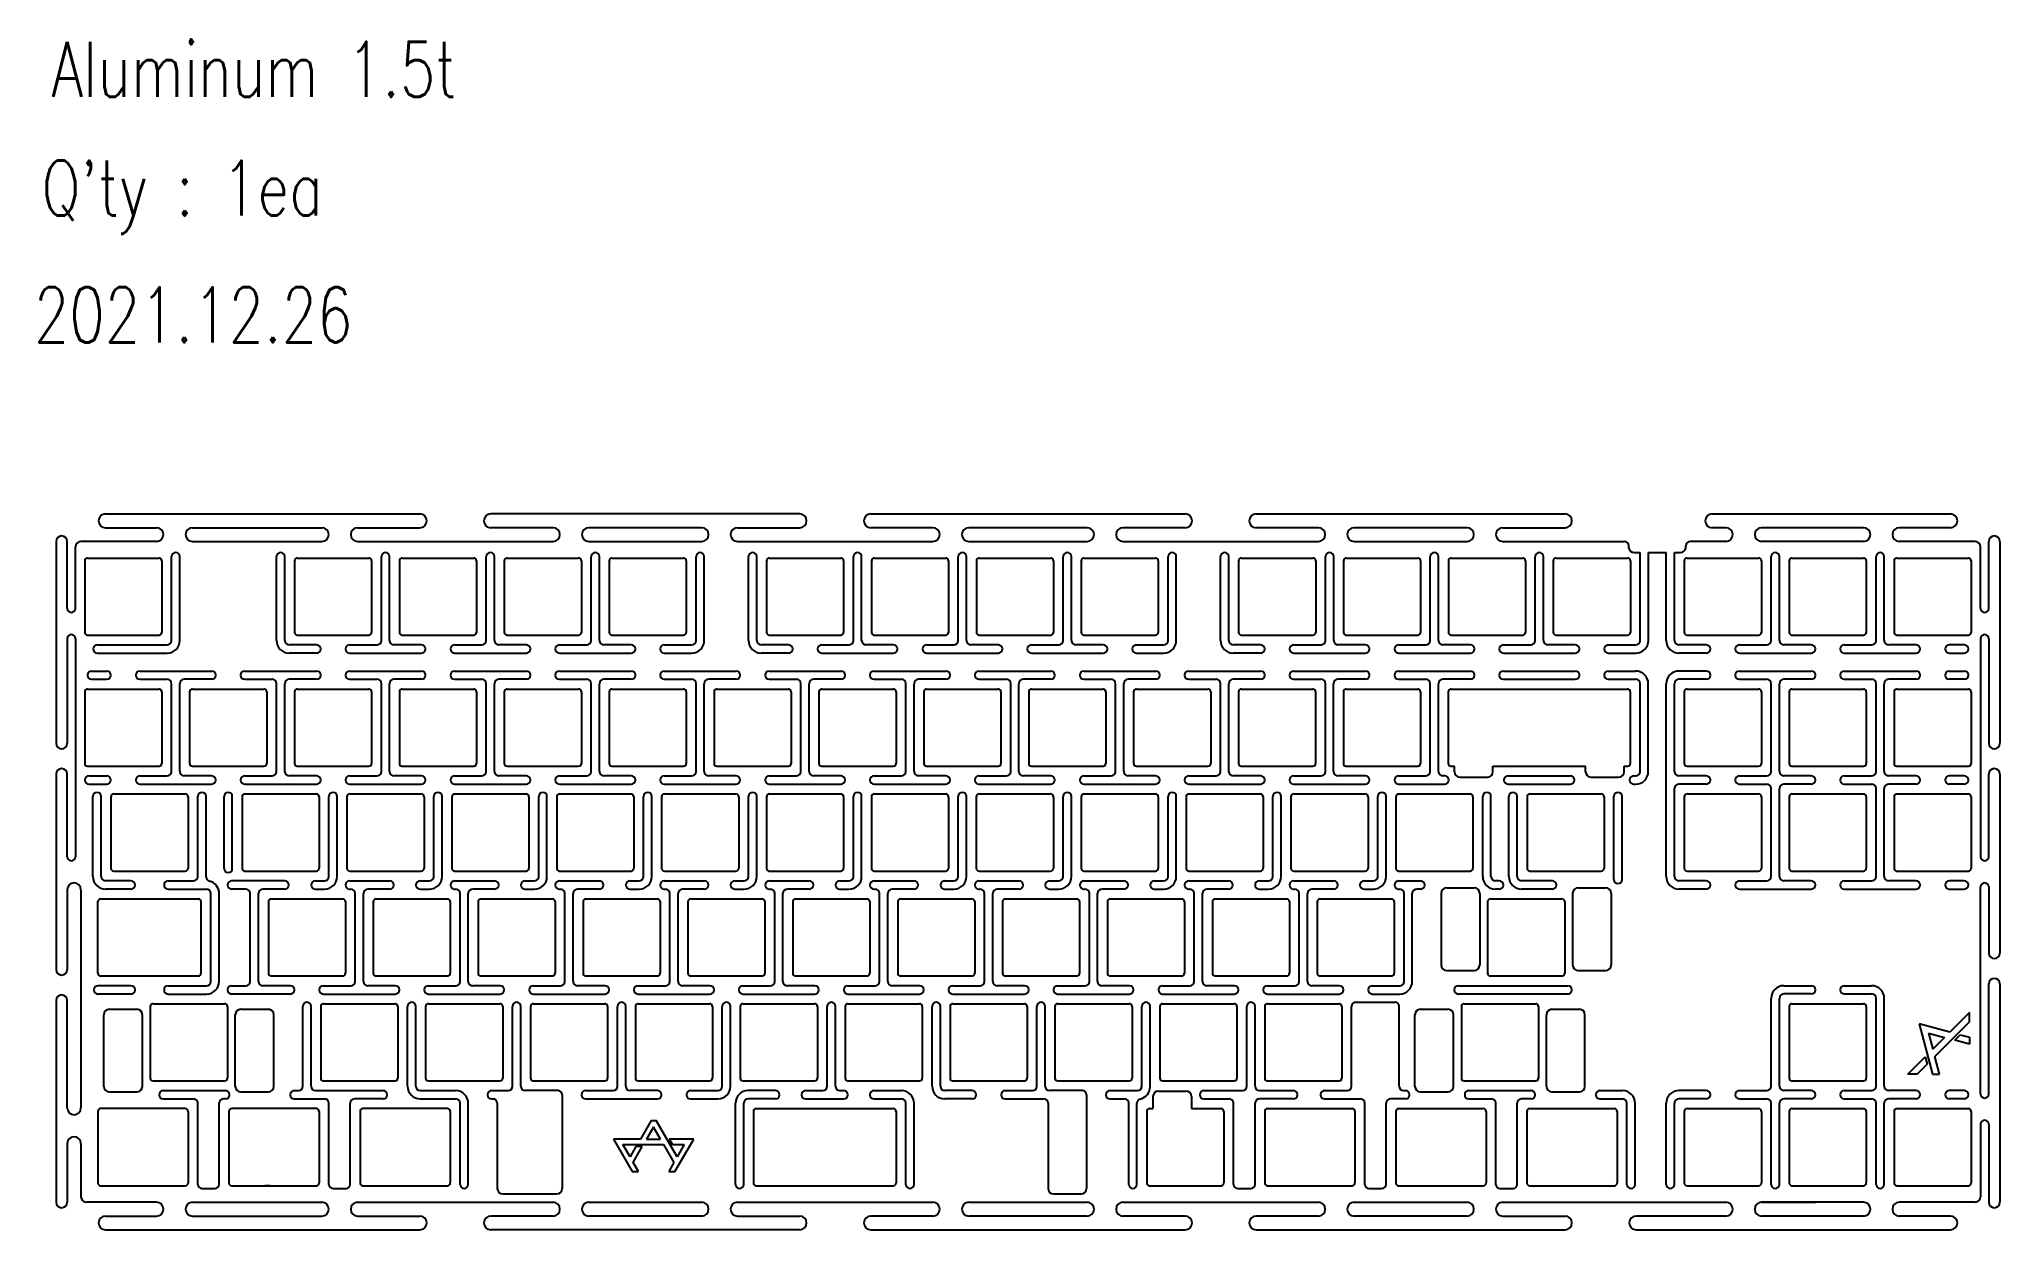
# Model space of a CAD drawing. Header units: millimetres. Extents: x 3919 to 4275, y 7674 to 7890.
import ezdxf

# ---------------------------------------------------------------- set-up
doc = ezdxf.new("R2010")
doc.units = ezdxf.units.MM
doc.layers.add('3', color=3, linetype='Continuous')
doc.styles.add('W0$254', font='simplex', dxfattribs={"width": 0.75})

msp = doc.modelspace()

# ---------------------------------------------------------------- texts
at = {"layer": '3', "linetype": 'Continuous', "style": 'W0$254', "width": 0.75}
for s, p in [('Aluminum 1.5t', (3920.83, 7879.71)), ("Q'ty : 1ea", (3919.03, 7858.14)), ('2021.12.26', (3917.67, 7835.13))]:
    msp.add_text(s, height=10, dxfattribs=at).set_placement(p)

# ---------------------------------------------------------------- blocks, each defined once
blk = doc.blocks.new('A$C31DE7E9B')
for p, q in [((0, 16.9), (17, 46.3)), ((17, 46.3), (22.7, 46.3)), ((22.7, 46.3), (17.9, 38.1)), ((17.9, 38.1), (26.2, 23.8)), ((45.6, 21.8), (55, 38.1)), ((55, 38.1), (50.2, 46.3)), ((50.2, 46.3), (55.9, 46.3)), ((55.9, 46.3), (72.9, 16.9)), ((15.1, 33.1), (8.5, 21.8)), ((8.5, 21.8), (45.6, 21.8)), ((20.5, 23.8), (15.1, 33.1)), ((26.2, 23.8), (20.5, 23.8)), ((57.8, 33.1), (38.7, 0)), ((50.7, 16.9), (53.6, 21.8)), ((53.6, 21.8), (64.4, 21.8)), ((64.4, 21.8), (57.8, 33.1)), ((24.5, 16.9), (0, 16.9)), ((34.2, 0), (24.5, 16.9)), ((36.5, 6), (30.2, 16.9)), ((30.2, 16.9), (42.7, 16.9)), ((42.7, 16.9), (36.5, 6)), ((72.9, 16.9), (50.7, 16.9)), ((34.2, 0), (38.7, 0))]:
    blk.add_line(p, q)
blk = doc.blocks.new('A$C0E880206')
for p, q in [((12.77, 12.77), (8.71, 8.71)), ((12.77, 10.85), (12.77, 12.77)), ((2.35, 10.42), (5.14, 0)), ((8.71, 8.71), (2.35, 10.42)), ((4.27, 8.5), (5.16, 5.16)), ((4.27, 8.5), (7.61, 7.61)), ((5.57, 3.65), (12.77, 10.85)), ((9.73, 7.04), (10.83, 8.15)), ((10.83, 8.15), (12.77, 7.63)), ((7.61, 7.61), (5.16, 5.16)), ((12.77, 6.22), (9.73, 7.04)), ((12.77, 7.63), (12.77, 6.22)), ((0, 0), (3.61, 3.61)), ((1.92, 0), (0, 0)), ((4.02, 2.1), (1.92, 0)), ((3.61, 3.61), (4.02, 2.1)), ((5.14, 0), (6.55, 0)), ((6.55, 0), (5.57, 3.65))]:
    blk.add_line(p, q)
blk = doc.blocks.new('A$C15576C10')
at = {"xscale": 0.8800000000000001, "yscale": 0.8800000000000001, "zscale": 0.8800000000000001}
blk.add_blockref('A$C0E880206', (0, 0), dxfattribs=at)

# ---------------------------------------------------------------- linework, layer by layer
for p, q in [((3930.66, 7803.96), (3987.76, 7803.96)), ((4056.76, 7803.96), (4000.66, 7803.96)), ((4069.66, 7803.96), (4126.76, 7803.96)), ((4139.66, 7803.96), (4195.76, 7803.96)), ((4222.47, 7803.96), (4265.76, 7803.96)), ((3921.71, 7798.96), (3921.71, 7762.31)), ((3923.71, 7786.81), (3923.71, 7798.96)), ((3939.96, 7798.96), (3926.21, 7798.96)), ((3930.66, 7801.46), (3939.96, 7801.46)), ((3946.46, 7801.46), (3969.96, 7801.46)), ((3946.46, 7798.96), (3969.96, 7798.96)), ((3976.46, 7801.46), (3987.76, 7801.46)), ((3976.46, 7798.96), (4011.96, 7798.96)), ((4011.96, 7801.46), (4000.66, 7801.46)), ((4038.96, 7801.46), (4018.46, 7801.46)), ((4018.46, 7798.96), (4038.96, 7798.96)), ((4045.46, 7801.46), (4056.76, 7801.46)), ((4045.46, 7798.96), (4080.96, 7798.96)), ((4080.96, 7801.46), (4069.66, 7801.46)), ((4108.96, 7801.46), (4087.46, 7801.46)), ((4087.46, 7798.96), (4108.96, 7798.96)), ((4126.76, 7801.46), (4115.46, 7801.46)), ((4115.46, 7798.96), (4150.96, 7798.96)), ((4150.96, 7801.46), (4139.66, 7801.46)), ((4177.96, 7801.46), (4157.46, 7801.46)), ((4157.46, 7798.96), (4177.96, 7798.96)), ((4184.46, 7801.46), (4195.76, 7801.46)), ((4184.46, 7798.96), (4206.52, 7798.96)), ((4224.96, 7798.96), (4218.52, 7798.96)), ((4224.96, 7801.46), (4222.47, 7801.46)), ((4249.96, 7801.46), (4231.46, 7801.46)), ((4249.96, 7798.96), (4231.46, 7798.96)), ((4265.76, 7801.46), (4256.46, 7801.46)), ((4270.22, 7798.96), (4256.46, 7798.96)), ((4272.72, 7786.81), (4272.72, 7798.96)), ((4274.72, 7798.96), (4274.72, 7762.31)), ((3925.21, 7786.81), (3925.21, 7797.96)), ((3925.21, 7786.81), (3925.21, 7797.46)), ((3926.91, 7795.46), (3926.91, 7782.46)), ((3927.41, 7795.96), (3940.41, 7795.96)), ((3940.91, 7795.46), (3940.91, 7782.46)), ((3942.68, 7780.99), (3942.68, 7796.21)), ((3944.18, 7780.99), (3944.18, 7796.21)), ((3961.73, 7780.99), (3961.73, 7796.21)), ((3963.23, 7780.99), (3963.23, 7796.21)), ((3965.01, 7795.46), (3965.01, 7782.46)), ((3965.51, 7795.96), (3978.51, 7795.96)), ((3979.01, 7795.46), (3979.01, 7782.46)), ((3980.78, 7780.99), (3980.78, 7796.21)), ((3980.78, 7780.99), (3980.78, 7796.21)), ((3982.28, 7780.99), (3982.28, 7796.21)), ((3982.28, 7780.99), (3982.28, 7796.21)), ((3984.06, 7795.46), (3984.06, 7782.46)), ((3984.56, 7795.96), (3997.56, 7795.96)), ((3998.06, 7795.46), (3998.06, 7782.46)), ((3999.83, 7780.99), (3999.83, 7796.21)), ((3999.83, 7780.99), (3999.83, 7796.21)), ((4001.33, 7780.99), (4001.33, 7796.21)), ((4001.33, 7780.99), (4001.33, 7796.21)), ((4003.11, 7795.46), (4003.11, 7782.46)), ((4003.61, 7795.96), (4016.61, 7795.96)), ((4017.11, 7795.46), (4017.11, 7782.46)), ((4018.88, 7780.99), (4018.88, 7796.21)), ((4018.88, 7780.99), (4018.88, 7796.21)), ((4020.38, 7780.99), (4020.38, 7796.21)), ((4020.38, 7780.99), (4020.38, 7796.21)), ((4022.16, 7795.46), (4022.16, 7782.46)), ((4022.66, 7795.96), (4035.66, 7795.96)), ((4036.16, 7795.46), (4036.16, 7782.46)), ((4037.93, 7780.99), (4037.93, 7796.21)), ((4039.43, 7780.99), (4039.43, 7796.21)), ((4047.46, 7780.99), (4047.46, 7796.21)), ((4048.96, 7780.99), (4048.96, 7796.21)), ((4050.74, 7795.46), (4050.74, 7782.46)), ((4050.74, 7795.46), (4050.74, 7782.46)), ((4051.24, 7795.96), (4064.24, 7795.96)), ((4064.74, 7795.46), (4064.74, 7782.46)), ((4066.51, 7780.99), (4066.51, 7796.21)), ((4066.51, 7780.99), (4066.51, 7796.21)), ((4068.01, 7780.99), (4068.01, 7796.21)), ((4068.01, 7780.99), (4068.01, 7796.21)), ((4069.79, 7795.46), (4069.79, 7782.46)), ((4070.29, 7795.96), (4083.29, 7795.96)), ((4083.79, 7795.46), (4083.79, 7782.46)), ((4085.56, 7780.99), (4085.56, 7796.21)), ((4085.56, 7780.99), (4085.56, 7796.21)), ((4087.06, 7780.99), (4087.06, 7796.21)), ((4087.06, 7780.99), (4087.06, 7796.21)), ((4088.84, 7795.46), (4088.84, 7782.46)), ((4089.34, 7795.96), (4102.34, 7795.96)), ((4102.84, 7795.46), (4102.84, 7782.46)), ((4104.61, 7780.99), (4104.61, 7796.21)), ((4104.61, 7780.99), (4104.61, 7796.21)), ((4106.11, 7780.99), (4106.11, 7796.21)), ((4106.11, 7780.99), (4106.11, 7796.21)), ((4107.89, 7795.46), (4107.89, 7782.46)), ((4108.39, 7795.96), (4121.39, 7795.96)), ((4121.89, 7795.46), (4121.89, 7782.46)), ((4123.66, 7780.99), (4123.66, 7796.21)), ((4125.16, 7780.99), (4125.16, 7796.21)), ((4133.19, 7780.99), (4133.19, 7796.21)), ((4134.69, 7780.99), (4134.69, 7796.21)), ((4136.47, 7795.46), (4136.47, 7782.46)), ((4136.47, 7795.46), (4136.47, 7782.46)), ((4136.97, 7795.96), (4149.97, 7795.96)), ((4150.47, 7795.46), (4150.47, 7782.46)), ((4152.24, 7780.99), (4152.24, 7796.21)), ((4152.24, 7780.99), (4152.24, 7796.21)), ((4153.74, 7780.99), (4153.74, 7796.21)), ((4153.74, 7780.99), (4153.74, 7796.21)), ((4155.52, 7795.46), (4155.52, 7782.46)), ((4156.02, 7795.96), (4169.02, 7795.96)), ((4169.52, 7795.46), (4169.52, 7782.46)), ((4171.29, 7780.99), (4171.29, 7796.21)), ((4171.29, 7780.99), (4171.29, 7796.21)), ((4172.79, 7780.99), (4172.79, 7796.21)), ((4172.79, 7780.99), (4172.79, 7796.21)), ((4174.57, 7795.46), (4174.57, 7782.46)), ((4175.07, 7795.96), (4188.07, 7795.96)), ((4188.57, 7795.46), (4188.57, 7782.46)), ((4190.34, 7780.99), (4190.34, 7796.21)), ((4190.34, 7780.99), (4190.34, 7796.21)), ((4191.84, 7780.99), (4191.84, 7796.21)), ((4191.84, 7780.99), (4191.84, 7796.21)), ((4193.62, 7795.46), (4193.62, 7782.46)), ((4194.12, 7795.96), (4207.12, 7795.96)), ((4207.32, 7797.74), (4207.32, 7798.16)), ((4207.62, 7795.46), (4207.62, 7782.46)), ((4208.29, 7796.96), (4209.39, 7796.96)), ((4208.29, 7796.96), (4209.39, 7796.96)), ((4209.39, 7780.99), (4209.39, 7796.96)), ((4210.89, 7796.96), (4214.14, 7796.96)), ((4210.89, 7780.99), (4210.89, 7796.96)), ((4210.89, 7796.96), (4214.14, 7796.96)), ((4214.14, 7780.99), (4214.14, 7796.96)), ((4215.64, 7796.96), (4216.74, 7796.96)), ((4215.64, 7780.99), (4215.64, 7796.96)), ((4215.64, 7796.96), (4216.74, 7796.96)), ((4217.42, 7795.46), (4217.42, 7782.46)), ((4217.42, 7795.46), (4217.42, 7782.46)), ((4217.72, 7797.74), (4217.72, 7798.16)), ((4217.92, 7795.96), (4230.92, 7795.96)), ((4231.42, 7795.46), (4231.42, 7782.46)), ((4233.19, 7780.99), (4233.19, 7796.21)), ((4233.19, 7780.99), (4233.19, 7796.21)), ((4234.69, 7780.99), (4234.69, 7796.21)), ((4234.69, 7780.99), (4234.69, 7796.21)), ((4236.47, 7795.46), (4236.47, 7782.46)), ((4236.97, 7795.96), (4249.97, 7795.96)), ((4250.47, 7795.46), (4250.47, 7782.46)), ((4252.24, 7780.99), (4252.24, 7796.21)), ((4252.24, 7780.99), (4252.24, 7796.21)), ((4253.74, 7780.99), (4253.74, 7796.21)), ((4253.74, 7780.99), (4253.74, 7796.21)), ((4255.52, 7795.46), (4255.52, 7782.46)), ((4256.02, 7795.96), (4269.02, 7795.96)), ((4269.52, 7795.46), (4269.52, 7782.46)), ((4271.22, 7786.81), (4271.22, 7797.96)), ((4271.22, 7786.81), (4271.22, 7797.46)), ((3923.71, 7781.31), (3923.71, 7762.31)), ((3925.21, 7781.31), (3925.21, 7741.71)), ((3927.41, 7781.96), (3940.41, 7781.96)), ((3965.51, 7781.96), (3978.51, 7781.96)), ((3984.56, 7781.96), (3997.56, 7781.96)), ((4003.61, 7781.96), (4016.61, 7781.96)), ((4022.66, 7781.96), (4035.66, 7781.96)), ((4051.24, 7781.96), (4064.24, 7781.96)), ((4070.29, 7781.96), (4083.29, 7781.96)), ((4089.34, 7781.96), (4102.34, 7781.96)), ((4108.39, 7781.96), (4121.39, 7781.96)), ((4136.97, 7781.96), (4149.97, 7781.96)), ((4156.02, 7781.96), (4169.02, 7781.96)), ((4175.07, 7781.96), (4188.07, 7781.96)), ((4194.12, 7781.96), (4207.12, 7781.96)), ((4217.92, 7781.96), (4230.92, 7781.96)), ((4236.97, 7781.96), (4249.97, 7781.96)), ((4256.02, 7781.96), (4269.02, 7781.96)), ((4271.22, 7781.31), (4271.22, 7741.71)), ((4272.72, 7781.31), (4272.72, 7762.31)), ((3929.16, 7780.19), (3941.88, 7780.19)), ((3929.16, 7778.69), (3941.88, 7778.69)), ((3969.01, 7780.19), (3964.03, 7780.19)), ((3969.01, 7778.69), (3964.03, 7778.69)), ((3975.01, 7780.19), (3979.98, 7780.19)), ((3975.01, 7778.69), (3988.06, 7778.69)), ((3988.06, 7780.19), (3983.08, 7780.19)), ((3994.06, 7780.19), (3999.03, 7780.19)), ((3994.06, 7778.69), (4007.11, 7778.69)), ((4007.11, 7780.19), (4002.13, 7780.19)), ((4013.11, 7780.19), (4018.08, 7780.19)), ((4013.11, 7778.69), (4026.16, 7778.69)), ((4026.16, 7780.19), (4021.18, 7780.19)), ((4032.16, 7780.19), (4037.13, 7780.19)), ((4032.16, 7778.69), (4037.13, 7778.69)), ((4054.74, 7780.19), (4049.76, 7780.19)), ((4054.74, 7778.69), (4049.76, 7778.69)), ((4060.74, 7780.19), (4065.71, 7780.19)), ((4060.74, 7778.69), (4073.79, 7778.69)), ((4073.79, 7780.19), (4068.81, 7780.19)), ((4079.79, 7780.19), (4084.76, 7780.19)), ((4079.79, 7778.69), (4092.84, 7778.69)), ((4092.84, 7780.19), (4087.86, 7780.19)), ((4098.84, 7780.19), (4103.81, 7780.19)), ((4098.84, 7778.69), (4111.89, 7778.69)), ((4111.89, 7780.19), (4106.91, 7780.19)), ((4117.89, 7780.19), (4122.86, 7780.19)), ((4117.89, 7778.69), (4122.86, 7778.69)), ((4140.47, 7780.19), (4135.49, 7780.19)), ((4140.47, 7778.69), (4135.49, 7778.69)), ((4146.47, 7780.19), (4151.44, 7780.19)), ((4146.47, 7778.69), (4159.52, 7778.69)), ((4159.52, 7780.19), (4154.54, 7780.19)), ((4165.52, 7780.19), (4170.49, 7780.19)), ((4165.52, 7778.69), (4178.57, 7778.69)), ((4178.57, 7780.19), (4173.59, 7780.19)), ((4184.57, 7780.19), (4189.54, 7780.19)), ((4184.57, 7778.69), (4197.62, 7778.69)), ((4197.62, 7780.19), (4192.64, 7780.19)), ((4203.62, 7780.19), (4208.59, 7780.19)), ((4203.62, 7778.69), (4208.59, 7778.69)), ((4221.42, 7780.19), (4216.44, 7780.19)), ((4221.42, 7778.69), (4216.44, 7778.69)), ((4227.42, 7780.19), (4232.39, 7780.19)), ((4227.42, 7778.69), (4240.47, 7778.69)), ((4240.47, 7780.19), (4235.49, 7780.19)), ((4246.47, 7780.19), (4251.44, 7780.19)), ((4246.47, 7778.69), (4259.52, 7778.69)), ((4259.52, 7780.19), (4254.54, 7780.19)), ((4268.27, 7780.19), (4265.52, 7780.19)), ((4265.52, 7778.69), (4268.27, 7778.69)), ((3928.16, 7775.43), (3930.91, 7775.43)), ((3928.16, 7773.93), (3930.91, 7773.93)), ((3936.91, 7775.43), (3949.96, 7775.43)), ((3936.91, 7773.93), (3941.88, 7773.93)), ((3949.96, 7773.93), (3944.98, 7773.93)), ((3955.96, 7775.43), (3969.01, 7775.43)), ((3955.96, 7773.93), (3960.93, 7773.93)), ((3969.01, 7773.93), (3964.03, 7773.93)), ((3975.01, 7775.43), (3988.06, 7775.43)), ((3975.01, 7773.93), (3979.98, 7773.93)), ((3988.06, 7773.93), (3983.08, 7773.93)), ((3994.06, 7775.43), (4007.11, 7775.43)), ((3994.06, 7773.93), (3999.03, 7773.93)), ((4007.11, 7773.93), (4002.13, 7773.93)), ((4013.11, 7775.43), (4026.16, 7775.43)), ((4013.11, 7773.93), (4018.08, 7773.93)), ((4026.16, 7773.93), (4021.18, 7773.93)), ((4032.16, 7775.43), (4045.21, 7775.43)), ((4032.16, 7773.93), (4037.13, 7773.93)), ((4045.21, 7773.93), (4040.23, 7773.93)), ((4051.21, 7775.43), (4064.26, 7775.43)), ((4051.21, 7773.93), (4056.18, 7773.93)), ((4064.26, 7773.93), (4059.28, 7773.93)), ((4070.26, 7775.43), (4083.31, 7775.43)), ((4070.26, 7773.93), (4075.23, 7773.93)), ((4070.26, 7773.93), (4075.23, 7773.93)), ((4083.31, 7773.93), (4078.33, 7773.93)), ((4089.31, 7775.43), (4102.36, 7775.43)), ((4089.31, 7773.93), (4094.28, 7773.93)), ((4102.36, 7773.93), (4097.38, 7773.93)), ((4108.36, 7775.43), (4121.41, 7775.43)), ((4108.36, 7773.93), (4113.33, 7773.93)), ((4121.41, 7773.93), (4116.43, 7773.93)), ((4127.41, 7775.43), (4140.46, 7775.43)), ((4127.41, 7773.93), (4132.38, 7773.93)), ((4140.46, 7773.93), (4135.48, 7773.93)), ((4146.46, 7775.43), (4159.51, 7775.43)), ((4146.46, 7773.93), (4151.43, 7773.93)), ((4159.51, 7773.93), (4154.53, 7773.93)), ((4165.51, 7775.43), (4178.56, 7775.43)), ((4165.51, 7773.93), (4170.48, 7773.93)), ((4178.56, 7773.93), (4173.58, 7773.93)), ((4184.56, 7775.43), (4197.61, 7775.43)), ((4184.56, 7773.93), (4197.61, 7773.93)), ((4203.61, 7775.43), (4208.58, 7775.43)), ((4203.61, 7773.93), (4208.58, 7773.93)), ((4221.42, 7775.43), (4216.44, 7775.43)), ((4221.42, 7773.93), (4216.44, 7773.93)), ((4227.42, 7775.43), (4240.47, 7775.43)), ((4227.42, 7773.93), (4232.39, 7773.93)), ((4240.47, 7773.93), (4235.49, 7773.93)), ((4246.47, 7775.43), (4259.52, 7775.43)), ((4246.47, 7773.93), (4251.44, 7773.93)), ((4259.52, 7773.93), (4254.54, 7773.93)), ((4265.52, 7775.43), (4268.27, 7775.43)), ((4268.27, 7773.93), (4265.52, 7773.93)), ((3926.91, 7771.65), (3926.91, 7758.65)), ((3927.41, 7772.15), (3940.41, 7772.15)), ((3940.91, 7771.65), (3940.91, 7758.65)), ((3942.68, 7757.18), (3942.68, 7773.13)), ((3942.68, 7757.18), (3942.68, 7773.13)), ((3944.18, 7757.18), (3944.18, 7773.13)), ((3944.18, 7757.18), (3944.18, 7773.13)), ((3945.96, 7771.65), (3945.96, 7758.65)), ((3946.46, 7772.15), (3959.46, 7772.15)), ((3959.96, 7771.65), (3959.96, 7758.65)), ((3961.73, 7757.18), (3961.73, 7773.13)), ((3961.73, 7757.18), (3961.73, 7773.13)), ((3963.23, 7757.18), (3963.23, 7773.13)), ((3963.23, 7757.18), (3963.23, 7773.13)), ((3965.01, 7771.65), (3965.01, 7758.65)), ((3965.51, 7772.15), (3978.51, 7772.15)), ((3979.01, 7771.65), (3979.01, 7758.65)), ((3980.78, 7757.18), (3980.78, 7773.13)), ((3980.78, 7757.18), (3980.78, 7773.13)), ((3982.28, 7757.18), (3982.28, 7773.13)), ((3982.28, 7757.18), (3982.28, 7773.13)), ((3984.06, 7771.65), (3984.06, 7758.65)), ((3984.56, 7772.15), (3997.56, 7772.15)), ((3998.06, 7771.65), (3998.06, 7758.65)), ((3999.83, 7757.18), (3999.83, 7773.13)), ((3999.83, 7757.18), (3999.83, 7773.13)), ((4001.33, 7757.18), (4001.33, 7773.13)), ((4001.33, 7757.18), (4001.33, 7773.13)), ((4003.11, 7771.65), (4003.11, 7758.65)), ((4003.61, 7772.15), (4016.61, 7772.15)), ((4017.11, 7771.65), (4017.11, 7758.65)), ((4018.88, 7757.18), (4018.88, 7773.13)), ((4018.88, 7757.18), (4018.88, 7773.13)), ((4020.38, 7757.18), (4020.38, 7773.13)), ((4020.38, 7757.18), (4020.38, 7773.13)), ((4022.16, 7771.65), (4022.16, 7758.65)), ((4022.66, 7772.15), (4035.66, 7772.15)), ((4036.16, 7771.65), (4036.16, 7758.65)), ((4037.93, 7757.18), (4037.93, 7773.13)), ((4037.93, 7757.18), (4037.93, 7773.13)), ((4039.43, 7757.18), (4039.43, 7773.13)), ((4039.43, 7757.18), (4039.43, 7773.13)), ((4041.21, 7771.65), (4041.21, 7758.65)), ((4041.71, 7772.15), (4054.71, 7772.15)), ((4055.21, 7771.65), (4055.21, 7758.65)), ((4056.98, 7757.18), (4056.98, 7773.13)), ((4056.98, 7757.18), (4056.98, 7773.13)), ((4058.48, 7757.18), (4058.48, 7773.13)), ((4058.48, 7757.18), (4058.48, 7773.13)), ((4060.26, 7771.65), (4060.26, 7758.65)), ((4060.76, 7772.15), (4073.76, 7772.15)), ((4074.26, 7771.65), (4074.26, 7758.65)), ((4076.03, 7757.18), (4076.03, 7773.13)), ((4076.03, 7757.18), (4076.03, 7773.13)), ((4076.03, 7757.18), (4076.03, 7773.13)), ((4077.53, 7757.18), (4077.53, 7773.13)), ((4077.53, 7757.18), (4077.53, 7773.13)), ((4077.53, 7757.18), (4077.53, 7773.13)), ((4079.31, 7771.65), (4079.31, 7758.65)), ((4079.81, 7772.15), (4092.81, 7772.15)), ((4093.31, 7771.65), (4093.31, 7758.65)), ((4095.08, 7757.18), (4095.08, 7773.13)), ((4095.08, 7757.18), (4095.08, 7773.13)), ((4096.58, 7757.18), (4096.58, 7773.13)), ((4096.58, 7757.18), (4096.58, 7773.13)), ((4098.36, 7771.65), (4098.36, 7758.65)), ((4098.86, 7772.15), (4111.86, 7772.15)), ((4112.36, 7771.65), (4112.36, 7758.65)), ((4114.13, 7757.18), (4114.13, 7773.13)), ((4114.13, 7757.18), (4114.13, 7773.13)), ((4115.63, 7757.18), (4115.63, 7773.13)), ((4115.63, 7757.18), (4115.63, 7773.13)), ((4117.41, 7771.65), (4117.41, 7758.65)), ((4117.91, 7772.15), (4130.91, 7772.15)), ((4131.41, 7771.65), (4131.41, 7758.65)), ((4133.18, 7757.18), (4133.18, 7773.13)), ((4133.18, 7757.18), (4133.18, 7773.13)), ((4134.68, 7757.18), (4134.68, 7773.13)), ((4134.68, 7757.18), (4134.68, 7773.13)), ((4136.46, 7771.65), (4136.46, 7758.65)), ((4136.96, 7772.15), (4149.96, 7772.15)), ((4150.46, 7771.65), (4150.46, 7758.65)), ((4152.23, 7757.18), (4152.23, 7773.13)), ((4152.23, 7757.18), (4152.23, 7773.13)), ((4153.73, 7757.18), (4153.73, 7773.13)), ((4153.73, 7757.18), (4153.73, 7773.13)), ((4155.51, 7771.65), (4155.51, 7758.65)), ((4156.01, 7772.15), (4169.01, 7772.15)), ((4169.51, 7771.65), (4169.51, 7758.65)), ((4171.28, 7757.18), (4171.28, 7773.13)), ((4171.28, 7757.18), (4171.28, 7773.13)), ((4172.78, 7757.18), (4172.78, 7773.13)), ((4172.78, 7757.18), (4172.78, 7773.13)), ((4174.56, 7771.65), (4174.56, 7758.65)), ((4175.06, 7772.15), (4207.11, 7772.15)), ((4207.61, 7771.65), (4207.61, 7758.65)), ((4209.38, 7757.18), (4209.38, 7773.13)), ((4210.88, 7757.18), (4210.88, 7773.13)), ((4214.14, 7738.13), (4214.14, 7773.13)), ((4215.64, 7757.18), (4215.64, 7773.13)), ((4217.42, 7771.65), (4217.42, 7758.65)), ((4217.92, 7772.15), (4230.92, 7772.15)), ((4231.42, 7771.65), (4231.42, 7758.65)), ((4233.19, 7757.18), (4233.19, 7773.13)), ((4233.19, 7757.18), (4233.19, 7773.13)), ((4234.69, 7757.18), (4234.69, 7773.13)), ((4234.69, 7757.18), (4234.69, 7773.13)), ((4236.47, 7771.65), (4236.47, 7758.65)), ((4236.97, 7772.15), (4249.97, 7772.15)), ((4250.47, 7771.65), (4250.47, 7758.65)), ((4252.24, 7757.18), (4252.24, 7773.13)), ((4252.24, 7757.18), (4252.24, 7773.13)), ((4253.74, 7757.18), (4253.74, 7773.13)), ((4253.74, 7757.18), (4253.74, 7773.13)), ((4255.52, 7771.65), (4255.52, 7758.65)), ((4256.02, 7772.15), (4269.02, 7772.15)), ((4269.52, 7771.65), (4269.52, 7758.65)), ((3921.71, 7756.71), (3921.71, 7721.21)), ((3923.71, 7741.71), (3923.71, 7756.71)), ((3927.41, 7758.15), (3940.41, 7758.15)), ((3927.66, 7756.38), (3930.91, 7756.38)), ((3936.91, 7756.38), (3941.88, 7756.38)), ((3949.96, 7756.38), (3944.98, 7756.38)), ((3946.46, 7758.15), (3959.46, 7758.15)), ((3955.96, 7756.38), (3960.93, 7756.38)), ((3969.01, 7756.38), (3964.03, 7756.38)), ((3965.51, 7758.15), (3978.51, 7758.15)), ((3975.01, 7756.38), (3979.98, 7756.38)), ((3988.06, 7756.38), (3983.08, 7756.38)), ((3984.56, 7758.15), (3997.56, 7758.15)), ((3994.06, 7756.38), (3999.03, 7756.38)), ((4007.11, 7756.38), (4002.13, 7756.38)), ((4003.61, 7758.15), (4016.61, 7758.15)), ((4013.11, 7756.38), (4018.08, 7756.38)), ((4026.16, 7756.38), (4021.18, 7756.38)), ((4022.66, 7758.15), (4035.66, 7758.15)), ((4032.16, 7756.38), (4037.13, 7756.38)), ((4045.21, 7756.38), (4040.23, 7756.38)), ((4041.71, 7758.15), (4054.71, 7758.15)), ((4051.21, 7756.38), (4056.18, 7756.38)), ((4064.26, 7756.38), (4059.28, 7756.38)), ((4060.76, 7758.15), (4073.76, 7758.15)), ((4070.26, 7756.38), (4075.23, 7756.38)), ((4070.26, 7756.38), (4075.23, 7756.38)), ((4083.31, 7756.38), (4078.33, 7756.38)), ((4079.81, 7758.15), (4092.81, 7758.15)), ((4089.31, 7756.38), (4094.28, 7756.38)), ((4102.36, 7756.38), (4097.38, 7756.38)), ((4098.86, 7758.15), (4111.86, 7758.15)), ((4108.36, 7756.38), (4113.33, 7756.38)), ((4121.41, 7756.38), (4116.43, 7756.38)), ((4117.91, 7758.15), (4130.91, 7758.15)), ((4127.41, 7756.38), (4132.38, 7756.38)), ((4140.46, 7756.38), (4135.48, 7756.38)), ((4136.96, 7758.15), (4149.96, 7758.15)), ((4146.46, 7756.38), (4151.43, 7756.38)), ((4159.51, 7756.38), (4154.53, 7756.38)), ((4156.01, 7758.15), (4169.01, 7758.15)), ((4165.51, 7756.38), (4170.48, 7756.38)), ((4173.92, 7756.38), (4173.58, 7756.38)), ((4175.06, 7758.15), (4175.67, 7758.15)), ((4175.67, 7757.15), (4175.67, 7758.15)), ((4176.67, 7756.15), (4181.67, 7756.15)), ((4182.67, 7757.15), (4182.67, 7758.15)), ((4182.67, 7758.15), (4199.49, 7758.15)), ((4185.42, 7756.38), (4196.74, 7756.38)), ((4199.49, 7757.15), (4199.49, 7758.15)), ((4200.49, 7756.15), (4205.49, 7756.15)), ((4206.49, 7757.15), (4206.49, 7758.15)), ((4206.49, 7758.15), (4207.11, 7758.15)), ((4208.24, 7756.38), (4208.58, 7756.38)), ((4221.42, 7756.38), (4216.44, 7756.38)), ((4221.42, 7756.38), (4216.44, 7756.38)), ((4217.92, 7758.15), (4230.92, 7758.15)), ((4227.42, 7756.38), (4232.39, 7756.38)), ((4240.47, 7756.38), (4235.49, 7756.38)), ((4236.97, 7758.15), (4249.97, 7758.15)), ((4246.47, 7756.38), (4251.44, 7756.38)), ((4259.52, 7756.38), (4254.54, 7756.38)), ((4256.02, 7758.15), (4269.02, 7758.15)), ((4268.27, 7756.38), (4265.52, 7756.38)), ((4272.72, 7741.71), (4272.72, 7756.71)), ((4274.72, 7756.71), (4274.72, 7724.21)), ((3927.66, 7754.88), (3930.91, 7754.88)), ((3928.4, 7738.12), (3928.4, 7752.63)), ((3929.9, 7738.12), (3929.9, 7752.63)), ((3931.67, 7752.6), (3931.67, 7739.6)), ((3932.17, 7753.1), (3945.17, 7753.1)), ((3936.91, 7754.88), (3949.96, 7754.88)), ((3945.67, 7752.6), (3945.67, 7739.6)), ((3947.45, 7738.12), (3947.45, 7752.63)), ((3948.95, 7738.04), (3948.95, 7752.63)), ((3952.21, 7739.57), (3952.21, 7752.63)), ((3953.71, 7739.57), (3953.71, 7752.63)), ((3955.48, 7752.6), (3955.48, 7739.6)), ((3955.96, 7754.88), (3969.01, 7754.88)), ((3955.98, 7753.1), (3968.98, 7753.1)), ((3969.48, 7752.6), (3969.48, 7739.6)), ((3971.26, 7738.12), (3971.26, 7752.63)), ((3972.76, 7738.12), (3972.76, 7752.63)), ((3974.53, 7752.6), (3974.53, 7739.6)), ((3975.01, 7754.88), (3988.06, 7754.88)), ((3975.03, 7753.1), (3988.03, 7753.1)), ((3988.53, 7752.6), (3988.53, 7739.6)), ((3990.31, 7738.12), (3990.31, 7752.63)), ((3991.81, 7738.12), (3991.81, 7752.63)), ((3993.58, 7752.6), (3993.58, 7739.6)), ((3994.06, 7754.88), (4007.11, 7754.88)), ((3994.08, 7753.1), (4007.08, 7753.1)), ((4007.58, 7752.6), (4007.58, 7739.6)), ((4009.36, 7738.12), (4009.36, 7752.63)), ((4010.86, 7738.12), (4010.86, 7752.63)), ((4012.63, 7752.6), (4012.63, 7739.6)), ((4013.11, 7754.88), (4026.16, 7754.88)), ((4013.13, 7753.1), (4026.13, 7753.1)), ((4026.63, 7752.6), (4026.63, 7739.6)), ((4028.41, 7738.12), (4028.41, 7752.63)), ((4029.91, 7738.12), (4029.91, 7752.63)), ((4031.68, 7752.6), (4031.68, 7739.6)), ((4032.16, 7754.88), (4045.21, 7754.88)), ((4032.18, 7753.1), (4045.18, 7753.1)), ((4045.68, 7752.6), (4045.68, 7739.6)), ((4047.46, 7738.12), (4047.46, 7752.63)), ((4048.96, 7738.12), (4048.96, 7752.63)), ((4050.73, 7752.6), (4050.73, 7739.6)), ((4051.21, 7754.88), (4064.26, 7754.88)), ((4051.23, 7753.1), (4064.23, 7753.1)), ((4064.73, 7752.6), (4064.73, 7739.6)), ((4066.51, 7738.12), (4066.51, 7752.63)), ((4068.01, 7738.12), (4068.01, 7752.63)), ((4069.78, 7752.6), (4069.78, 7739.6)), ((4070.26, 7754.88), (4083.31, 7754.88)), ((4070.28, 7753.1), (4083.28, 7753.1)), ((4083.78, 7752.6), (4083.78, 7739.6)), ((4085.56, 7738.12), (4085.56, 7752.63)), ((4087.06, 7738.12), (4087.06, 7752.63)), ((4088.83, 7752.6), (4088.83, 7739.6)), ((4089.31, 7754.88), (4102.36, 7754.88)), ((4089.33, 7753.1), (4102.33, 7753.1)), ((4102.83, 7752.6), (4102.83, 7739.6)), ((4104.61, 7738.12), (4104.61, 7752.63)), ((4106.11, 7738.12), (4106.11, 7752.63)), ((4107.88, 7752.6), (4107.88, 7739.6)), ((4108.36, 7754.88), (4121.41, 7754.88)), ((4108.38, 7753.1), (4121.38, 7753.1)), ((4121.88, 7752.6), (4121.88, 7739.6)), ((4123.66, 7738.12), (4123.66, 7752.63)), ((4125.16, 7738.12), (4125.16, 7752.63)), ((4126.93, 7752.6), (4126.93, 7739.6)), ((4127.41, 7754.88), (4140.46, 7754.88)), ((4127.43, 7753.1), (4140.43, 7753.1)), ((4140.93, 7752.6), (4140.93, 7739.6)), ((4142.71, 7738.12), (4142.71, 7752.63)), ((4144.21, 7738.12), (4144.21, 7752.63)), ((4145.98, 7752.6), (4145.98, 7739.6)), ((4146.46, 7754.88), (4159.51, 7754.88)), ((4146.48, 7753.1), (4159.48, 7753.1)), ((4159.98, 7752.6), (4159.98, 7739.6)), ((4161.76, 7738.12), (4161.76, 7752.63)), ((4163.26, 7738.12), (4163.26, 7752.63)), ((4165.03, 7752.6), (4165.03, 7739.6)), ((4165.51, 7754.88), (4173.92, 7754.88)), ((4165.53, 7753.1), (4178.53, 7753.1)), ((4179.03, 7752.6), (4179.03, 7739.6)), ((4180.81, 7738.12), (4180.81, 7752.63)), ((4182.31, 7738.12), (4182.31, 7752.63)), ((4185.42, 7754.88), (4196.74, 7754.88)), ((4185.57, 7738.12), (4185.57, 7752.63)), ((4187.07, 7738.12), (4187.07, 7752.63)), ((4188.85, 7752.6), (4188.85, 7739.6)), ((4189.35, 7753.1), (4202.35, 7753.1)), ((4202.85, 7752.6), (4202.85, 7739.6)), ((4204.62, 7737.57), (4204.62, 7752.63)), ((4206.12, 7737.57), (4206.12, 7752.63)), ((4208.24, 7754.88), (4208.58, 7754.88)), ((4215.64, 7738.13), (4215.64, 7754.08)), ((4221.42, 7754.88), (4216.44, 7754.88)), ((4221.42, 7754.88), (4216.44, 7754.88)), ((4217.42, 7752.6), (4217.42, 7739.6)), ((4217.92, 7753.1), (4230.92, 7753.1)), ((4227.42, 7754.88), (4232.39, 7754.88)), ((4231.42, 7752.6), (4231.42, 7739.6)), ((4233.19, 7738.13), (4233.19, 7754.08)), ((4233.19, 7738.13), (4233.19, 7754.08)), ((4234.69, 7738.13), (4234.69, 7754.08)), ((4234.69, 7738.13), (4234.69, 7754.08)), ((4240.47, 7754.88), (4235.49, 7754.88)), ((4236.47, 7752.6), (4236.47, 7739.6)), ((4236.97, 7753.1), (4249.97, 7753.1)), ((4246.47, 7754.88), (4251.44, 7754.88)), ((4250.47, 7752.6), (4250.47, 7739.6)), ((4252.24, 7738.13), (4252.24, 7754.08)), ((4252.24, 7738.13), (4252.24, 7754.08)), ((4253.74, 7738.13), (4253.74, 7754.08)), ((4253.74, 7738.13), (4253.74, 7754.08)), ((4259.52, 7754.88), (4254.54, 7754.88)), ((4255.52, 7752.6), (4255.52, 7739.6)), ((4256.02, 7753.1), (4269.02, 7753.1)), ((4268.27, 7754.88), (4265.52, 7754.88)), ((4269.52, 7752.6), (4269.52, 7739.6)), ((3932.17, 7739.1), (3945.17, 7739.1)), ((3955.98, 7739.1), (3968.98, 7739.1)), ((3975.03, 7739.1), (3988.03, 7739.1)), ((3994.08, 7739.1), (4007.08, 7739.1)), ((4013.13, 7739.1), (4026.13, 7739.1)), ((4032.18, 7739.1), (4045.18, 7739.1)), ((4051.23, 7739.1), (4064.23, 7739.1)), ((4070.28, 7739.1), (4083.28, 7739.1)), ((4089.33, 7739.1), (4102.33, 7739.1)), ((4108.38, 7739.1), (4121.38, 7739.1)), ((4127.43, 7739.1), (4140.43, 7739.1)), ((4146.48, 7739.1), (4159.48, 7739.1)), ((4165.53, 7739.1), (4178.53, 7739.1)), ((4189.35, 7739.1), (4202.35, 7739.1)), ((4217.92, 7739.1), (4230.92, 7739.1)), ((4236.97, 7739.1), (4249.97, 7739.1)), ((4256.02, 7739.1), (4269.02, 7739.1)), ((3923.71, 7735.71), (3923.71, 7721.21)), ((3926.21, 7735.71), (3926.21, 7696.1)), ((3935.29, 7737.32), (3930.7, 7737.32)), ((3935.29, 7735.82), (3930.7, 7735.82)), ((3942.05, 7737.32), (3946.65, 7737.32)), ((3942.05, 7735.82), (3949.03, 7735.82)), ((3949.83, 7719.07), (3949.83, 7735.02)), ((3951.33, 7719.07), (3951.33, 7735.02)), ((3960.48, 7737.32), (3953.58, 7737.32)), ((3956.17, 7735.82), (3953.58, 7735.82)), ((3956.97, 7719.07), (3956.97, 7735.02)), ((3958.47, 7719.07), (3958.47, 7735.02)), ((3963.25, 7737.32), (3959.27, 7737.32)), ((3963.25, 7735.82), (3959.27, 7735.82)), ((3960.48, 7735.82), (3959.27, 7735.82)), ((3968.75, 7737.32), (3970.46, 7737.32)), ((3968.75, 7735.82), (3970.46, 7735.82)), ((3975.01, 7737.32), (3982.3, 7737.32)), ((3975.01, 7735.82), (3975.22, 7735.82)), ((3976.02, 7719.07), (3976.02, 7735.02)), ((3976.02, 7719.07), (3976.02, 7735.02)), ((3977.52, 7719.07), (3977.52, 7735.02)), ((3977.52, 7719.07), (3977.52, 7735.02)), ((3982.3, 7735.82), (3978.32, 7735.82)), ((3987.8, 7737.32), (3989.51, 7737.32)), ((3987.8, 7735.82), (3989.51, 7735.82)), ((3994.06, 7737.32), (4001.35, 7737.32)), ((3994.06, 7735.82), (3994.27, 7735.82)), ((3995.07, 7719.07), (3995.07, 7735.02)), ((3995.07, 7719.07), (3995.07, 7735.02)), ((3996.57, 7719.07), (3996.57, 7735.02)), ((3996.57, 7719.07), (3996.57, 7735.02)), ((4001.35, 7735.82), (3997.37, 7735.82)), ((4006.85, 7737.32), (4008.56, 7737.32)), ((4006.85, 7735.82), (4008.56, 7735.82)), ((4013.11, 7737.32), (4020.4, 7737.32)), ((4013.11, 7735.82), (4013.32, 7735.82)), ((4014.12, 7719.07), (4014.12, 7735.02)), ((4014.12, 7719.07), (4014.12, 7735.02)), ((4015.62, 7719.07), (4015.62, 7735.02)), ((4015.62, 7719.07), (4015.62, 7735.02)), ((4020.4, 7735.82), (4016.42, 7735.82)), ((4025.9, 7737.32), (4027.61, 7737.32)), ((4025.9, 7735.82), (4027.61, 7735.82)), ((4032.16, 7737.32), (4039.45, 7737.32)), ((4032.16, 7735.82), (4032.37, 7735.82)), ((4032.16, 7735.82), (4032.37, 7735.82)), ((4033.17, 7719.07), (4033.17, 7735.02)), ((4033.17, 7719.07), (4033.17, 7735.02)), ((4034.67, 7719.07), (4034.67, 7735.02)), ((4034.67, 7719.07), (4034.67, 7735.02)), ((4039.45, 7735.82), (4035.47, 7735.82)), ((4044.95, 7737.32), (4046.66, 7737.32)), ((4044.95, 7735.82), (4046.66, 7735.82)), ((4051.21, 7737.32), (4058.5, 7737.32)), ((4051.21, 7735.82), (4051.42, 7735.82)), ((4051.21, 7735.82), (4051.42, 7735.82)), ((4052.22, 7719.07), (4052.22, 7735.02)), ((4052.22, 7719.07), (4052.22, 7735.02)), ((4053.72, 7719.07), (4053.72, 7735.02)), ((4053.72, 7719.07), (4053.72, 7735.02)), ((4058.5, 7735.82), (4054.52, 7735.82)), ((4064, 7737.32), (4065.71, 7737.32)), ((4064, 7735.82), (4065.71, 7735.82)), ((4070.26, 7737.32), (4077.55, 7737.32)), ((4070.26, 7735.82), (4070.47, 7735.82)), ((4070.26, 7735.82), (4070.47, 7735.82)), ((4071.27, 7719.07), (4071.27, 7735.02)), ((4071.27, 7719.07), (4071.27, 7735.02)), ((4072.77, 7719.07), (4072.77, 7735.02)), ((4072.77, 7719.07), (4072.77, 7735.02)), ((4077.55, 7735.82), (4073.57, 7735.82)), ((4083.05, 7737.32), (4084.76, 7737.32)), ((4083.05, 7735.82), (4084.76, 7735.82)), ((4089.31, 7737.32), (4096.6, 7737.32)), ((4089.31, 7735.82), (4089.52, 7735.82)), ((4089.31, 7735.82), (4089.52, 7735.82)), ((4090.32, 7719.07), (4090.32, 7735.02)), ((4090.32, 7719.07), (4090.32, 7735.02)), ((4090.32, 7719.07), (4090.32, 7735.02)), ((4091.82, 7719.07), (4091.82, 7735.02)), ((4091.82, 7719.07), (4091.82, 7735.02)), ((4091.82, 7719.07), (4091.82, 7735.02)), ((4096.6, 7735.82), (4092.62, 7735.82)), ((4102.1, 7737.32), (4103.81, 7737.32)), ((4102.1, 7735.82), (4103.81, 7735.82)), ((4108.36, 7737.32), (4115.65, 7737.32)), ((4108.36, 7735.82), (4108.57, 7735.82)), ((4108.36, 7735.82), (4108.57, 7735.82)), ((4109.37, 7719.07), (4109.37, 7735.02)), ((4109.37, 7719.07), (4109.37, 7735.02)), ((4110.87, 7719.07), (4110.87, 7735.02)), ((4110.87, 7719.07), (4110.87, 7735.02)), ((4115.65, 7735.82), (4111.67, 7735.82)), ((4121.15, 7737.32), (4122.86, 7737.32)), ((4121.15, 7735.82), (4122.86, 7735.82)), ((4127.41, 7737.32), (4134.7, 7737.32)), ((4127.41, 7735.82), (4127.62, 7735.82)), ((4127.41, 7735.82), (4127.62, 7735.82)), ((4128.42, 7719.07), (4128.42, 7735.02)), ((4128.42, 7719.07), (4128.42, 7735.02)), ((4129.92, 7719.07), (4129.92, 7735.02)), ((4129.92, 7719.07), (4129.92, 7735.02)), ((4134.7, 7735.82), (4130.72, 7735.82)), ((4140.2, 7737.32), (4141.91, 7737.32)), ((4140.2, 7735.82), (4141.91, 7735.82)), ((4146.46, 7737.32), (4153.75, 7737.32)), ((4146.46, 7735.82), (4146.67, 7735.82)), ((4146.46, 7735.82), (4146.67, 7735.82)), ((4147.47, 7719.07), (4147.47, 7735.02)), ((4147.47, 7719.07), (4147.47, 7735.02)), ((4148.97, 7719.07), (4148.97, 7735.02)), ((4148.97, 7719.07), (4148.97, 7735.02)), ((4153.75, 7735.82), (4149.77, 7735.82)), ((4159.25, 7737.32), (4160.96, 7737.32)), ((4159.25, 7735.82), (4160.96, 7735.82)), ((4165.51, 7737.32), (4169.54, 7737.32)), ((4165.51, 7735.82), (4165.72, 7735.82)), ((4165.51, 7735.82), (4165.72, 7735.82)), ((4166.52, 7719.07), (4166.52, 7735.02)), ((4168.02, 7719.07), (4168.02, 7735.02)), ((4169.54, 7735.82), (4168.82, 7735.82)), ((4173.26, 7735.05), (4173.26, 7722.05)), ((4174.26, 7736.05), (4179.26, 7736.05)), ((4180.26, 7735.05), (4180.26, 7722.05)), ((4183.82, 7737.32), (4183.11, 7737.32)), ((4183.82, 7735.82), (4183.11, 7735.82)), ((4193.46, 7737.32), (4187.87, 7737.32)), ((4193.46, 7735.82), (4187.87, 7735.82)), ((4197.14, 7735.05), (4197.14, 7722.05)), ((4198.14, 7736.05), (4203.14, 7736.05)), ((4204.14, 7735.05), (4204.14, 7722.05)), ((4221.42, 7737.33), (4216.44, 7737.33)), ((4221.42, 7735.83), (4216.44, 7735.83)), ((4227.42, 7737.33), (4232.39, 7737.33)), ((4227.42, 7735.83), (4240.47, 7735.83)), ((4240.47, 7737.33), (4235.49, 7737.33)), ((4246.47, 7737.33), (4251.44, 7737.33)), ((4246.47, 7735.83), (4259.52, 7735.83)), ((4259.52, 7737.33), (4254.54, 7737.33)), ((4268.27, 7737.33), (4265.52, 7737.33)), ((4265.52, 7735.83), (4268.27, 7735.83)), ((4271.22, 7698.61), (4271.22, 7736.21)), ((4272.72, 7736.21), (4272.72, 7724.21)), ((3929.29, 7720.55), (3929.29, 7733.55)), ((3929.79, 7734.05), (3947.55, 7734.05)), ((3948.05, 7720.55), (3948.05, 7733.55)), ((3960.25, 7733.55), (3960.25, 7720.55)), ((3960.75, 7734.05), (3973.75, 7734.05)), ((3974.25, 7733.55), (3974.25, 7720.55)), ((3979.3, 7733.55), (3979.3, 7720.55)), ((3979.8, 7734.05), (3992.8, 7734.05)), ((3993.3, 7733.55), (3993.3, 7720.55)), ((3998.35, 7733.55), (3998.35, 7720.55)), ((3998.85, 7734.05), (4011.85, 7734.05)), ((4012.35, 7733.55), (4012.35, 7720.55)), ((4017.4, 7733.55), (4017.4, 7720.55)), ((4017.9, 7734.05), (4030.9, 7734.05)), ((4031.4, 7733.55), (4031.4, 7720.55)), ((4036.45, 7733.55), (4036.45, 7720.55)), ((4036.95, 7734.05), (4049.95, 7734.05)), ((4050.45, 7733.55), (4050.45, 7720.55)), ((4055.5, 7733.55), (4055.5, 7720.55)), ((4056, 7734.05), (4069, 7734.05)), ((4069.5, 7733.55), (4069.5, 7720.55)), ((4074.55, 7733.55), (4074.55, 7720.55)), ((4075.05, 7734.05), (4088.05, 7734.05)), ((4088.55, 7733.55), (4088.55, 7720.55)), ((4093.6, 7733.55), (4093.6, 7720.55)), ((4094.1, 7734.05), (4107.1, 7734.05)), ((4107.6, 7733.55), (4107.6, 7720.55)), ((4112.65, 7733.55), (4112.65, 7720.55)), ((4113.15, 7734.05), (4126.15, 7734.05)), ((4126.65, 7733.55), (4126.65, 7720.55)), ((4131.7, 7733.55), (4131.7, 7720.55)), ((4132.2, 7734.05), (4145.2, 7734.05)), ((4145.7, 7733.55), (4145.7, 7720.55)), ((4150.75, 7733.55), (4150.75, 7720.55)), ((4151.25, 7734.05), (4164.25, 7734.05)), ((4164.75, 7733.55), (4164.75, 7720.55)), ((4181.7, 7733.55), (4181.7, 7720.55)), ((4182.2, 7734.05), (4195.2, 7734.05)), ((4195.7, 7733.55), (4195.7, 7720.55)), ((3929.79, 7720.05), (3947.55, 7720.05)), ((3960.75, 7720.05), (3973.75, 7720.05)), ((3979.8, 7720.05), (3992.8, 7720.05)), ((3998.85, 7720.05), (4011.85, 7720.05)), ((4017.9, 7720.05), (4030.9, 7720.05)), ((4036.95, 7720.05), (4049.95, 7720.05)), ((4056, 7720.05), (4069, 7720.05)), ((4075.05, 7720.05), (4088.05, 7720.05)), ((4094.1, 7720.05), (4107.1, 7720.05)), ((4113.15, 7720.05), (4126.15, 7720.05)), ((4132.2, 7720.05), (4145.2, 7720.05)), ((4151.25, 7720.05), (4164.25, 7720.05)), ((4174.26, 7721.05), (4179.26, 7721.05)), ((4182.2, 7720.05), (4195.2, 7720.05)), ((4198.14, 7721.05), (4203.14, 7721.05)), ((3935.29, 7718.27), (3929.31, 7718.27)), ((3935.29, 7716.77), (3929.31, 7716.77)), ((3942.05, 7718.27), (3949.03, 7718.27)), ((3942.05, 7716.77), (3949.03, 7716.77)), ((3953.58, 7718.27), (3956.17, 7718.27)), ((3964.25, 7716.77), (3953.58, 7716.77)), ((3964.25, 7718.27), (3959.27, 7718.27)), ((3970.25, 7718.27), (3975.22, 7718.27)), ((3970.25, 7716.77), (3983.3, 7716.77)), ((3983.3, 7718.27), (3978.32, 7718.27)), ((3989.3, 7718.27), (3994.27, 7718.27)), ((3989.3, 7716.77), (4002.35, 7716.77)), ((4002.35, 7718.27), (3997.37, 7718.27)), ((4008.35, 7718.27), (4013.32, 7718.27)), ((4008.35, 7716.77), (4021.4, 7716.77)), ((4021.4, 7718.27), (4016.42, 7718.27)), ((4027.4, 7718.27), (4032.37, 7718.27)), ((4027.4, 7716.77), (4040.45, 7716.77)), ((4040.45, 7718.27), (4035.47, 7718.27)), ((4046.45, 7718.27), (4051.42, 7718.27)), ((4046.45, 7716.77), (4059.5, 7716.77)), ((4059.5, 7718.27), (4054.52, 7718.27)), ((4065.5, 7718.27), (4070.47, 7718.27)), ((4065.5, 7716.77), (4078.55, 7716.77)), ((4078.55, 7718.27), (4073.57, 7718.27)), ((4084.55, 7718.27), (4089.52, 7718.27)), ((4084.55, 7718.27), (4089.52, 7718.27)), ((4084.55, 7716.77), (4097.6, 7716.77)), ((4097.6, 7718.27), (4092.62, 7718.27)), ((4103.6, 7718.27), (4108.57, 7718.27)), ((4103.6, 7716.77), (4116.65, 7716.77)), ((4116.65, 7718.27), (4111.67, 7718.27)), ((4122.65, 7718.27), (4127.62, 7718.27)), ((4122.65, 7716.77), (4135.7, 7716.77)), ((4135.7, 7718.27), (4130.72, 7718.27)), ((4141.7, 7718.27), (4146.67, 7718.27)), ((4141.7, 7716.77), (4154.75, 7716.77)), ((4154.75, 7718.27), (4149.77, 7718.27)), ((4160.75, 7718.27), (4165.72, 7718.27)), ((4160.75, 7716.77), (4165.72, 7716.77)), ((4160.75, 7716.77), (4165.72, 7716.77)), ((4176.39, 7718.27), (4196.25, 7718.27)), ((4196.25, 7716.77), (4176.39, 7716.77)), ((4235.49, 7718.28), (4240.47, 7718.28)), ((4240.47, 7716.78), (4235.49, 7716.78)), ((4246.47, 7718.28), (4251.44, 7718.28)), ((4246.47, 7716.78), (4251.44, 7716.78)), ((4272.72, 7698.61), (4272.72, 7718.61)), ((4274.72, 7718.61), (4274.72, 7678.96)), ((3921.71, 7715.6), (3921.71, 7678.96)), ((3923.71, 7696.1), (3923.71, 7715.6)), ((3930.38, 7700), (3930.38, 7713)), ((3931.38, 7714), (3936.38, 7714)), ((3937.38, 7700), (3937.38, 7713)), ((3938.81, 7714.5), (3938.81, 7701.5)), ((3939.31, 7715), (3952.31, 7715)), ((3952.81, 7714.5), (3952.81, 7701.5)), ((3954.25, 7700), (3954.25, 7713)), ((3955.25, 7714), (3960.25, 7714)), ((3961.25, 7700), (3961.25, 7713)), ((3966.5, 7700.02), (3966.5, 7714.53)), ((3968, 7700.02), (3968, 7714.53)), ((3969.77, 7714.5), (3969.77, 7701.5)), ((3970.27, 7715), (3983.27, 7715)), ((3983.77, 7714.5), (3983.77, 7701.5)), ((3985.55, 7700.02), (3985.55, 7714.53)), ((3987.05, 7700.02), (3987.05, 7714.53)), ((3988.82, 7714.5), (3988.82, 7701.5)), ((3989.32, 7715), (4002.32, 7715)), ((4002.82, 7714.5), (4002.82, 7701.5)), ((4004.6, 7700.02), (4004.6, 7714.53)), ((4006.1, 7700.02), (4006.1, 7714.53)), ((4007.87, 7714.5), (4007.87, 7701.5)), ((4008.37, 7715), (4021.37, 7715)), ((4021.87, 7714.5), (4021.87, 7701.5)), ((4023.65, 7700.02), (4023.65, 7714.53)), ((4025.15, 7700.02), (4025.15, 7714.53)), ((4026.92, 7714.5), (4026.92, 7701.5)), ((4027.42, 7715), (4040.42, 7715)), ((4040.92, 7714.5), (4040.92, 7701.5)), ((4042.7, 7700.02), (4042.7, 7714.53)), ((4044.2, 7700.02), (4044.2, 7714.53)), ((4045.97, 7714.5), (4045.97, 7701.5)), ((4046.47, 7715), (4059.47, 7715)), ((4059.97, 7714.5), (4059.97, 7701.5)), ((4061.75, 7700.02), (4061.75, 7714.53)), ((4063.25, 7700.02), (4063.25, 7714.53)), ((4065.02, 7714.5), (4065.02, 7701.5)), ((4065.52, 7715), (4078.52, 7715)), ((4079.02, 7714.5), (4079.02, 7701.5)), ((4080.8, 7700.02), (4080.8, 7714.53)), ((4082.3, 7700.02), (4082.3, 7714.53)), ((4084.07, 7714.5), (4084.07, 7701.5)), ((4084.57, 7715), (4097.57, 7715)), ((4098.07, 7714.5), (4098.07, 7701.5)), ((4099.85, 7700.02), (4099.85, 7714.53)), ((4101.35, 7700.02), (4101.35, 7714.53)), ((4103.12, 7714.5), (4103.12, 7701.5)), ((4103.62, 7715), (4116.62, 7715)), ((4117.12, 7714.5), (4117.12, 7701.5)), ((4118.9, 7700.02), (4118.9, 7714.53)), ((4120.4, 7699.94), (4120.4, 7714.53)), ((4122.17, 7714.5), (4122.17, 7701.5)), ((4122.67, 7715), (4135.67, 7715)), ((4136.17, 7714.5), (4136.17, 7701.5)), ((4137.95, 7700.02), (4137.95, 7714.53)), ((4139.45, 7700.02), (4139.45, 7714.53)), ((4141.22, 7714.5), (4141.22, 7701.5)), ((4141.72, 7715), (4154.72, 7715)), ((4155.22, 7714.5), (4155.22, 7701.5)), ((4157, 7700.02), (4157, 7714.53)), ((4157.75, 7715.28), (4164.89, 7715.28)), ((4165.64, 7700.02), (4165.64, 7714.53)), ((4168.5, 7700), (4168.5, 7713)), ((4169.5, 7714), (4174.5, 7714)), ((4175.5, 7700), (4175.5, 7713)), ((4176.94, 7714.5), (4176.94, 7701.5)), ((4177.44, 7715), (4190.44, 7715)), ((4190.94, 7714.5), (4190.94, 7701.5)), ((4192.38, 7700), (4192.38, 7713)), ((4193.38, 7714), (4198.38, 7714)), ((4199.38, 7700), (4199.38, 7713)), ((4233.19, 7700.03), (4233.19, 7715.98)), ((4233.19, 7700.03), (4233.19, 7715.98)), ((4234.69, 7700.03), (4234.69, 7715.98)), ((4234.69, 7700.03), (4234.69, 7715.98)), ((4236.47, 7714.5), (4236.47, 7701.5)), ((4236.97, 7715), (4249.97, 7715)), ((4250.47, 7714.5), (4250.47, 7701.5)), ((4252.24, 7700.03), (4252.24, 7715.98)), ((4252.24, 7700.03), (4252.24, 7715.98)), ((4253.74, 7700.03), (4253.74, 7715.98)), ((4253.74, 7700.03), (4253.74, 7715.98)), ((3931.38, 7699), (3936.38, 7699)), ((3939.31, 7701), (3952.31, 7701)), ((3941.16, 7699.22), (3952.47, 7699.22)), ((3955.25, 7699), (3960.25, 7699)), ((3964.97, 7699.22), (3965.7, 7699.22)), ((3968.8, 7699.22), (3981.1, 7699.22)), ((3970.27, 7701), (3983.27, 7701)), ((3987.85, 7699.22), (3994.27, 7699.22)), ((3989.32, 7701), (4002.32, 7701)), ((4000.82, 7699.22), (4003.8, 7699.22)), ((4012.86, 7699.22), (4006.9, 7699.22)), ((4008.37, 7701), (4021.37, 7701)), ((4017.87, 7699.22), (4022.85, 7699.22)), ((4030.92, 7699.22), (4025.95, 7699.22)), ((4027.42, 7701), (4040.42, 7701)), ((4036.92, 7699.22), (4041.9, 7699.22)), ((4046.47, 7701), (4059.47, 7701)), ((4052.35, 7699.22), (4047.38, 7699.22)), ((4057.85, 7699.22), (4060.95, 7699.22)), ((4064.05, 7699.22), (4064.76, 7699.22)), ((4065.52, 7701), (4078.52, 7701)), ((4070.26, 7699.22), (4075.23, 7699.22)), ((4088.07, 7699.22), (4083.1, 7699.22)), ((4084.57, 7701), (4097.57, 7701)), ((4094.07, 7699.22), (4099.05, 7699.22)), ((4108.12, 7699.22), (4102.15, 7699.22)), ((4103.62, 7701), (4116.62, 7701)), ((4113.12, 7699.22), (4118.1, 7699.22)), ((4121.91, 7699.15), (4126.91, 7699.15)), ((4122.67, 7701), (4135.67, 7701)), ((4130.16, 7699.22), (4137.15, 7699.22)), ((4140.25, 7699.22), (4146.41, 7699.22)), ((4141.72, 7701), (4154.72, 7701)), ((4152.1, 7699.22), (4156.2, 7699.22)), ((4166.44, 7699.22), (4166.78, 7699.22)), ((4169.5, 7699), (4174.5, 7699)), ((4177.44, 7701), (4190.44, 7701)), ((4178.28, 7699.22), (4189.6, 7699.22)), ((4193.38, 7699), (4198.38, 7699)), ((4202.1, 7699.22), (4206.2, 7699.22)), ((4221.42, 7699.23), (4216.44, 7699.23)), ((4221.42, 7699.23), (4216.44, 7699.23)), ((4227.42, 7699.23), (4232.39, 7699.23)), ((4240.47, 7699.23), (4235.49, 7699.23)), ((4236.97, 7701), (4249.97, 7701)), ((4246.47, 7699.23), (4251.44, 7699.23)), ((4259.52, 7699.23), (4254.54, 7699.23)), ((4268.27, 7699.23), (4265.52, 7699.23)), ((3929.29, 7695.45), (3929.29, 7682.45)), ((3945.17, 7695.95), (3929.79, 7695.95)), ((3941.16, 7697.72), (3946.65, 7697.72)), ((3945.67, 7695.45), (3945.67, 7682.45)), ((3947.45, 7682.2), (3947.45, 7696.92)), ((3951.32, 7682.2), (3951.32, 7696.92)), ((3952.47, 7697.72), (3952.12, 7697.72)), ((3953.1, 7695.45), (3953.1, 7682.45)), ((3968.98, 7695.95), (3953.6, 7695.95)), ((3964.97, 7697.72), (3970.46, 7697.72)), ((3969.48, 7695.45), (3969.48, 7682.45)), ((3971.26, 7682.2), (3971.26, 7696.92)), ((3975.13, 7682.2), (3975.13, 7696.92)), ((3981.1, 7697.72), (3975.93, 7697.72)), ((3976.91, 7695.45), (3976.91, 7682.45)), ((3992.79, 7695.95), (3977.41, 7695.95)), ((3987.85, 7697.72), (3994.27, 7697.72)), ((3993.29, 7695.45), (3993.29, 7682.45)), ((3995.07, 7682.2), (3995.07, 7696.92)), ((3996.57, 7682.2), (3996.57, 7696.92)), ((4000.82, 7697.72), (4001.04, 7697.72)), ((4001.84, 7696.92), (4001.84, 7681.45)), ((4013.61, 7698.47), (4013.61, 7681.45)), ((4017.87, 7697.72), (4030.92, 7697.72)), ((4036.92, 7697.72), (4041.9, 7697.72)), ((4045.08, 7682.2), (4045.08, 7696.92)), ((4046.58, 7682.2), (4046.58, 7696.92)), ((4052.35, 7697.72), (4047.38, 7697.72)), ((4048.35, 7695.45), (4048.35, 7682.45)), ((4048.85, 7695.95), (4073.76, 7695.95)), ((4057.85, 7697.72), (4064.76, 7697.72)), ((4070.26, 7697.72), (4075.23, 7697.72)), ((4074.26, 7695.45), (4074.26, 7682.45)), ((4076.03, 7682.2), (4076.03, 7696.92)), ((4077.53, 7682.2), (4077.53, 7696.92)), ((4088.07, 7697.72), (4083.1, 7697.72)), ((4094.07, 7697.72), (4101.06, 7697.72)), ((4101.86, 7696.92), (4101.86, 7681.45)), ((4108.86, 7698.47), (4108.86, 7681.45)), ((4113.12, 7697.72), (4115.71, 7697.72)), ((4116.51, 7682.2), (4116.51, 7696.92)), ((4118.01, 7682.2), (4118.01, 7696.92)), ((4119.79, 7695.45), (4119.79, 7682.45)), ((4120.29, 7695.95), (4120.91, 7695.95)), ((4120.91, 7698.15), (4120.91, 7695.95)), ((4127.91, 7698.15), (4127.91, 7695.95)), ((4127.91, 7695.95), (4133.29, 7695.95)), ((4130.16, 7697.72), (4134.76, 7697.72)), ((4133.79, 7695.45), (4133.79, 7682.45)), ((4135.56, 7682.2), (4135.56, 7696.92)), ((4139.45, 7682.2), (4139.45, 7696.92)), ((4146.41, 7697.72), (4140.25, 7697.72)), ((4141.22, 7695.45), (4141.22, 7682.45)), ((4141.72, 7695.95), (4157.1, 7695.95)), ((4152.1, 7697.72), (4158.58, 7697.72)), ((4157.6, 7695.45), (4157.6, 7682.45)), ((4159.38, 7682.14), (4159.38, 7696.92)), ((4163.26, 7682.2), (4163.26, 7696.92)), ((4166.78, 7697.72), (4164.06, 7697.72)), ((4165.03, 7695.45), (4165.03, 7682.45)), ((4165.53, 7695.95), (4180.91, 7695.95)), ((4178.28, 7697.72), (4182.39, 7697.72)), ((4181.41, 7695.45), (4181.41, 7682.45)), ((4183.19, 7682.14), (4183.19, 7696.92)), ((4187.07, 7682.2), (4187.07, 7696.92)), ((4189.6, 7697.72), (4187.87, 7697.72)), ((4188.84, 7695.45), (4188.84, 7682.45)), ((4189.34, 7695.95), (4204.72, 7695.95)), ((4202.1, 7697.72), (4206.2, 7697.72)), ((4205.22, 7695.45), (4205.22, 7682.45)), ((4207, 7682.2), (4207, 7696.92)), ((4208.5, 7682.2), (4208.5, 7696.92)), ((4214.14, 7682.2), (4214.14, 7696.93)), ((4215.64, 7682.2), (4215.64, 7696.93)), ((4221.42, 7697.73), (4216.44, 7697.73)), ((4221.42, 7697.73), (4216.44, 7697.73)), ((4217.42, 7695.45), (4217.42, 7682.45)), ((4217.92, 7695.95), (4230.92, 7695.95)), ((4227.42, 7697.73), (4232.39, 7697.73)), ((4231.42, 7695.45), (4231.42, 7682.45)), ((4233.19, 7682.2), (4233.19, 7696.93)), ((4233.19, 7682.2), (4233.19, 7696.93)), ((4234.69, 7682.2), (4234.69, 7696.93)), ((4234.69, 7682.2), (4234.69, 7696.93)), ((4240.47, 7697.73), (4235.49, 7697.73)), ((4236.47, 7695.45), (4236.47, 7682.45)), ((4236.97, 7695.95), (4249.97, 7695.95)), ((4246.47, 7697.73), (4251.44, 7697.73)), ((4250.47, 7695.45), (4250.47, 7682.45)), ((4252.24, 7682.2), (4252.24, 7696.93)), ((4252.24, 7682.2), (4252.24, 7696.93)), ((4253.74, 7682.2), (4253.74, 7696.93)), ((4253.74, 7682.2), (4253.74, 7696.93)), ((4259.52, 7697.73), (4254.54, 7697.73)), ((4255.52, 7695.45), (4255.52, 7682.45)), ((4256.02, 7695.95), (4269.02, 7695.95)), ((4268.27, 7697.73), (4265.52, 7697.73)), ((4269.52, 7695.45), (4269.52, 7682.45)), ((4271.22, 7693.11), (4271.22, 7680.45)), ((4271.22, 7693.11), (4271.22, 7679.95)), ((4272.72, 7693.11), (4272.72, 7678.96)), ((3923.71, 7689.6), (3923.71, 7678.96)), ((3926.21, 7689.6), (3926.21, 7679.95)), ((3929.79, 7681.95), (3945.17, 7681.95)), ((3948.2, 7681.45), (3950.57, 7681.45)), ((3953.6, 7681.95), (3968.98, 7681.95)), ((3960.6, 7681.95), (3959.6, 7681.95)), ((3972.01, 7681.45), (3974.38, 7681.45)), ((3972.01, 7681.45), (3974.38, 7681.45)), ((3977.41, 7681.95), (3992.79, 7681.95)), ((4048.85, 7681.95), (4073.76, 7681.95)), ((4051.24, 7681.95), (4064.24, 7681.95)), ((4120.29, 7681.95), (4133.29, 7681.95)), ((4136.31, 7681.45), (4138.7, 7681.45)), ((4136.32, 7681.45), (4138.7, 7681.45)), ((4141.72, 7681.95), (4157.1, 7681.95)), ((4160.12, 7681.45), (4162.51, 7681.45)), ((4160.13, 7681.45), (4162.51, 7681.45)), ((4165.53, 7681.95), (4180.91, 7681.95)), ((4183.93, 7681.45), (4186.32, 7681.45)), ((4183.94, 7681.45), (4186.32, 7681.45)), ((4189.34, 7681.95), (4204.72, 7681.95)), ((4217.92, 7681.95), (4230.92, 7681.95)), ((4236.97, 7681.95), (4249.97, 7681.95)), ((4256.02, 7681.95), (4269.02, 7681.95)), ((3939.96, 7678.95), (3927.21, 7678.95)), ((3946.46, 7678.95), (3969.96, 7678.95)), ((3976.46, 7678.95), (4011.96, 7678.95)), ((4002.84, 7680.45), (4012.61, 7680.45)), ((4018.46, 7678.95), (4038.96, 7678.95)), ((4045.46, 7678.95), (4080.96, 7678.95)), ((4087.46, 7678.95), (4108.96, 7678.95)), ((4102.86, 7680.45), (4107.86, 7680.45)), ((4115.46, 7678.95), (4150.96, 7678.95)), ((4157.46, 7678.95), (4177.96, 7678.95)), ((4184.46, 7678.95), (4224.96, 7678.95)), ((4231.46, 7678.95), (4241.27, 7678.95)), ((4249.96, 7678.95), (4231.46, 7678.95)), ((4270.22, 7678.95), (4256.46, 7678.95)), ((3930.66, 7676.45), (3939.96, 7676.45)), ((3930.66, 7673.95), (3987.76, 7673.95)), ((3946.46, 7676.45), (3969.96, 7676.45)), ((3976.46, 7676.45), (3987.76, 7676.45)), ((4011.96, 7676.45), (4000.66, 7676.45)), ((4056.76, 7673.95), (4000.66, 7673.95)), ((4038.96, 7676.45), (4018.46, 7676.45)), ((4045.46, 7676.45), (4056.76, 7676.45)), ((4080.96, 7676.45), (4069.66, 7676.45)), ((4069.66, 7673.95), (4126.76, 7673.95)), ((4108.96, 7676.45), (4087.46, 7676.45)), ((4126.76, 7676.45), (4115.46, 7676.45)), ((4150.96, 7676.45), (4139.66, 7676.45)), ((4139.66, 7673.95), (4195.76, 7673.95)), ((4177.96, 7676.45), (4157.46, 7676.45)), ((4184.46, 7676.45), (4195.76, 7676.45)), ((4224.96, 7676.45), (4208.66, 7676.45)), ((4208.66, 7673.95), (4265.76, 7673.95)), ((4241.27, 7676.45), (4231.46, 7676.45)), ((4249.96, 7676.45), (4231.46, 7676.45)), ((4265.76, 7676.45), (4256.46, 7676.45))]:
    msp.add_line(p, q)
for centre, radius, start, end in [((3930.66, 7802.71), 1.25, 90, 270), ((3987.76, 7802.71), 1.25, 270, 90), ((4000.66, 7802.71), 1.25, 90, 270), ((4056.76, 7802.71), 1.25, 270, 90), ((4056.76, 7802.71), 1.25, 270, 90), ((4069.66, 7802.71), 1.25, 90, 270), ((4069.66, 7802.71), 1.25, 90, 270), ((4126.76, 7802.71), 1.25, 270, 90), ((4126.76, 7802.71), 1.25, 270, 90), ((4126.76, 7802.71), 1.25, 270, 90), ((4139.66, 7802.71), 1.25, 90, 270), ((4139.66, 7802.71), 1.25, 90, 270), ((4139.66, 7802.71), 1.25, 90, 270), ((4195.76, 7802.71), 1.25, 270, 90), ((4222.47, 7802.71), 1.25, 90, 270), ((4265.76, 7802.71), 1.25, 270, 90), ((4265.76, 7802.71), 1.25, 270, 90), ((3922.71, 7798.96), 1, 0, 180), ((3926.21, 7797.96), 1, 90, 180), ((3939.96, 7800.21), 1.25, 270, 90), ((3946.46, 7800.21), 1.25, 90, 270), ((3969.96, 7800.21), 1.25, 270, 90), ((3976.46, 7800.21), 1.25, 90, 270), ((4011.96, 7800.21), 1.25, 270, 90), ((4018.46, 7800.21), 1.25, 90, 270), ((4038.96, 7800.21), 1.25, 270, 90), ((4045.46, 7800.21), 1.25, 90, 270), ((4080.96, 7800.21), 1.25, 270, 90), ((4087.46, 7800.21), 1.25, 90, 270), ((4108.96, 7800.21), 1.25, 270, 90), ((4115.46, 7800.21), 1.25, 90, 270), ((4150.96, 7800.21), 1.25, 270, 90), ((4157.46, 7800.21), 1.25, 90, 270), ((4177.96, 7800.21), 1.25, 270, 90), ((4184.46, 7800.21), 1.25, 90, 270), ((4206.52, 7798.16), 0.8, 0, 90), ((4218.52, 7798.16), 0.8, 90, 180), ((4224.96, 7800.21), 1.25, 270, 90), ((4231.46, 7800.21), 1.25, 90, 270), ((4249.96, 7800.21), 1.25, 270, 90), ((4256.46, 7800.21), 1.25, 90, 270), ((4270.22, 7797.96), 1, 0, 90), ((4273.72, 7798.96), 1, 0, 180), ((3927.41, 7795.46), 0.5, 90, 180), ((3940.41, 7795.46), 0.5, 0, 90), ((3943.43, 7796.21), 0.75, 0, 180), ((3962.48, 7796.21), 0.75, 0, 180), ((3965.51, 7795.46), 0.5, 90, 180), ((3978.51, 7795.46), 0.5, 0, 90), ((3981.53, 7796.21), 0.75, 0, 180), ((3984.56, 7795.46), 0.5, 90, 180), ((3997.56, 7795.46), 0.5, 0, 90), ((4000.58, 7796.21), 0.75, 0, 180), ((4003.61, 7795.46), 0.5, 90, 180), ((4016.61, 7795.46), 0.5, 0, 90), ((4019.63, 7796.21), 0.75, 0, 180), ((4022.66, 7795.46), 0.5, 90, 180), ((4035.66, 7795.46), 0.5, 0, 90), ((4038.68, 7796.21), 0.75, 0, 180), ((4048.21, 7796.21), 0.75, 0, 180), ((4051.24, 7795.46), 0.5, 90, 180), ((4064.24, 7795.46), 0.5, 0, 90), ((4067.26, 7796.21), 0.75, 0, 180), ((4070.29, 7795.46), 0.5, 90, 180), ((4083.29, 7795.46), 0.5, 0, 90), ((4086.31, 7796.21), 0.75, 0, 180), ((4089.34, 7795.46), 0.5, 90, 180), ((4102.34, 7795.46), 0.5, 0, 90), ((4105.36, 7796.21), 0.75, 0, 180), ((4108.39, 7795.46), 0.5, 90, 180), ((4121.39, 7795.46), 0.5, 0, 90), ((4124.41, 7796.21), 0.75, 0, 180), ((4133.94, 7796.21), 0.75, 0, 180), ((4136.97, 7795.46), 0.5, 90, 180), ((4149.97, 7795.46), 0.5, 0, 90), ((4152.99, 7796.21), 0.75, 0, 180), ((4156.02, 7795.46), 0.5, 90, 180), ((4169.02, 7795.46), 0.5, 0, 90), ((4172.04, 7796.21), 0.75, 0, 180), ((4175.07, 7795.46), 0.5, 90, 180), ((4188.07, 7795.46), 0.5, 0, 90), ((4191.09, 7796.21), 0.75, 0, 180), ((4194.12, 7795.46), 0.5, 90, 180), ((4207.12, 7795.46), 0.5, 0, 90), ((4208.29, 7797.96), 1, 193.0029, 270), ((4216.74, 7797.96), 1, 270, 346.9971), ((4217.92, 7795.46), 0.5, 90, 180), ((4230.92, 7795.46), 0.5, 0, 90), ((4233.94, 7796.21), 0.75, 0, 180), ((4236.97, 7795.46), 0.5, 90, 180), ((4249.97, 7795.46), 0.5, 0, 90), ((4252.99, 7796.21), 0.75, 0, 180), ((4256.02, 7795.46), 0.5, 90, 180), ((4269.02, 7795.46), 0.5, 0, 90), ((3924.46, 7786.81), 0.75, 180, 0), ((4271.97, 7786.81), 0.75, 180, 0), ((3924.46, 7781.31), 0.75, 0, 180), ((3927.41, 7782.46), 0.5, 180, 270), ((3940.41, 7782.46), 0.5, 270, 0), ((3941.88, 7780.99), 0.8, 270, 0), ((3941.88, 7780.99), 2.3, 270, 0), ((3964.03, 7780.99), 2.3, 180, 270), ((3964.03, 7780.99), 0.8, 180, 270), ((3965.51, 7782.46), 0.5, 180, 270), ((3978.51, 7782.46), 0.5, 270, 0), ((3979.98, 7780.99), 0.8, 270, 0), ((3983.08, 7780.99), 0.8, 180, 270), ((3984.56, 7782.46), 0.5, 180, 270), ((3997.56, 7782.46), 0.5, 270, 0), ((3999.03, 7780.99), 0.8, 270, 0), ((4002.13, 7780.99), 0.8, 180, 270), ((4003.61, 7782.46), 0.5, 180, 270), ((4016.61, 7782.46), 0.5, 270, 0), ((4018.08, 7780.99), 0.8, 270, 0), ((4021.18, 7780.99), 0.8, 180, 270), ((4022.66, 7782.46), 0.5, 180, 270), ((4035.66, 7782.46), 0.5, 270, 0), ((4037.13, 7780.99), 0.8, 270, 0), ((4037.13, 7780.99), 2.3, 270, 0), ((4049.76, 7780.99), 2.3, 180, 270), ((4049.76, 7780.99), 0.8, 180, 270), ((4051.24, 7782.46), 0.5, 180, 270), ((4064.24, 7782.46), 0.5, 270, 0), ((4065.71, 7780.99), 0.8, 270, 0), ((4068.81, 7780.99), 0.8, 180, 270), ((4070.29, 7782.46), 0.5, 180, 270), ((4083.29, 7782.46), 0.5, 270, 0), ((4084.76, 7780.99), 0.8, 270, 0), ((4087.86, 7780.99), 0.8, 180, 270), ((4089.34, 7782.46), 0.5, 180, 270), ((4102.34, 7782.46), 0.5, 270, 0), ((4103.81, 7780.99), 0.8, 270, 0), ((4106.91, 7780.99), 0.8, 180, 270), ((4108.39, 7782.46), 0.5, 180, 270), ((4121.39, 7782.46), 0.5, 270, 0), ((4122.86, 7780.99), 0.8, 270, 0), ((4122.86, 7780.99), 2.3, 270, 0), ((4135.49, 7780.99), 2.3, 180, 270), ((4135.49, 7780.99), 0.8, 180, 270), ((4136.97, 7782.46), 0.5, 180, 270), ((4149.97, 7782.46), 0.5, 270, 0), ((4151.44, 7780.99), 0.8, 270, 0), ((4154.54, 7780.99), 0.8, 180, 270), ((4156.02, 7782.46), 0.5, 180, 270), ((4169.02, 7782.46), 0.5, 270, 0), ((4170.49, 7780.99), 0.8, 270, 0), ((4173.59, 7780.99), 0.8, 180, 270), ((4175.07, 7782.46), 0.5, 180, 270), ((4188.07, 7782.46), 0.5, 270, 0), ((4189.54, 7780.99), 0.8, 270, 0), ((4192.64, 7780.99), 0.8, 180, 270), ((4194.12, 7782.46), 0.5, 180, 270), ((4207.12, 7782.46), 0.5, 270, 0), ((4208.59, 7780.99), 0.8, 270, 0), ((4208.59, 7780.99), 2.3, 270, 0), ((4216.44, 7780.99), 2.3, 180, 270), ((4216.44, 7780.99), 0.8, 180, 270), ((4217.92, 7782.46), 0.5, 180, 270), ((4230.92, 7782.46), 0.5, 270, 0), ((4232.39, 7780.99), 0.8, 270, 0), ((4235.49, 7780.99), 0.8, 180, 270), ((4236.97, 7782.46), 0.5, 180, 270), ((4249.97, 7782.46), 0.5, 270, 0), ((4251.44, 7780.99), 0.8, 270, 0), ((4254.54, 7780.99), 0.8, 180, 270), ((4256.02, 7782.46), 0.5, 180, 270), ((4269.02, 7782.46), 0.5, 270, 0), ((4271.97, 7781.31), 0.75, 0, 180), ((3929.16, 7779.44), 0.75, 90, 270), ((3969.01, 7779.44), 0.75, 270, 90), ((3975.01, 7779.44), 0.75, 90, 270), ((3988.06, 7779.44), 0.75, 270, 90), ((3994.06, 7779.44), 0.75, 90, 270), ((4007.11, 7779.44), 0.75, 270, 90), ((4013.11, 7779.44), 0.75, 90, 270), ((4026.16, 7779.44), 0.75, 270, 90), ((4032.16, 7779.44), 0.75, 90, 270), ((4054.74, 7779.44), 0.75, 270, 90), ((4060.74, 7779.44), 0.75, 90, 270), ((4073.79, 7779.44), 0.75, 270, 90), ((4079.79, 7779.44), 0.75, 90, 270), ((4092.84, 7779.44), 0.75, 270, 90), ((4098.84, 7779.44), 0.75, 90, 270), ((4111.89, 7779.44), 0.75, 270, 90), ((4117.89, 7779.44), 0.75, 90, 270), ((4140.47, 7779.44), 0.75, 270, 90), ((4146.47, 7779.44), 0.75, 90, 270), ((4159.52, 7779.44), 0.75, 270, 90), ((4165.52, 7779.44), 0.75, 90, 270), ((4178.57, 7779.44), 0.75, 270, 90), ((4184.57, 7779.44), 0.75, 90, 270), ((4197.62, 7779.44), 0.75, 270, 90), ((4203.62, 7779.44), 0.75, 90, 270), ((4221.42, 7779.44), 0.75, 270, 90), ((4227.42, 7779.44), 0.75, 90, 270), ((4240.47, 7779.44), 0.75, 270, 90), ((4246.47, 7779.44), 0.75, 90, 270), ((4259.52, 7779.44), 0.75, 270, 90), ((4265.52, 7779.44), 0.75, 90, 270), ((4268.27, 7779.44), 0.75, 270, 90), ((3928.16, 7774.68), 0.75, 90, 270), ((3930.91, 7774.68), 0.75, 270, 90), ((3936.91, 7774.68), 0.75, 90, 270), ((3941.88, 7773.13), 0.8, 0, 90), ((3944.98, 7773.13), 0.8, 90, 180), ((3949.96, 7774.68), 0.75, 270, 90), ((3955.96, 7774.68), 0.75, 90, 270), ((3960.93, 7773.13), 0.8, 0, 90), ((3964.03, 7773.13), 0.8, 90, 180), ((3969.01, 7774.68), 0.75, 270, 90), ((3975.01, 7774.68), 0.75, 90, 270), ((3979.98, 7773.13), 0.8, 0, 90), ((3983.08, 7773.13), 0.8, 90, 180), ((3988.06, 7774.68), 0.75, 270, 90), ((3994.06, 7774.68), 0.75, 90, 270), ((3999.03, 7773.13), 0.8, 0, 90), ((4002.13, 7773.13), 0.8, 90, 180), ((4007.11, 7774.68), 0.75, 270, 90), ((4013.11, 7774.68), 0.75, 90, 270), ((4018.08, 7773.13), 0.8, 0, 90), ((4021.18, 7773.13), 0.8, 90, 180), ((4026.16, 7774.68), 0.75, 270, 90), ((4032.16, 7774.68), 0.75, 90, 270), ((4037.13, 7773.13), 0.8, 0, 90), ((4040.23, 7773.13), 0.8, 90, 180), ((4045.21, 7774.68), 0.75, 270, 90), ((4051.21, 7774.68), 0.75, 90, 270), ((4056.18, 7773.13), 0.8, 0, 90), ((4059.28, 7773.13), 0.8, 90, 180), ((4064.26, 7774.68), 0.75, 270, 90), ((4070.26, 7774.68), 0.75, 90, 270), ((4070.26, 7774.68), 0.75, 90, 270), ((4075.23, 7773.13), 0.8, 0, 90), ((4075.23, 7773.13), 0.8, 0, 90), ((4078.33, 7773.13), 0.8, 90, 180), ((4083.31, 7774.68), 0.75, 270, 90), ((4089.31, 7774.68), 0.75, 90, 270), ((4094.28, 7773.13), 0.8, 0, 90), ((4097.38, 7773.13), 0.8, 90, 180), ((4102.36, 7774.68), 0.75, 270, 90), ((4108.36, 7774.68), 0.75, 90, 270), ((4113.33, 7773.13), 0.8, 0, 90), ((4116.43, 7773.13), 0.8, 90, 180), ((4121.41, 7774.68), 0.75, 270, 90), ((4127.41, 7774.68), 0.75, 90, 270), ((4132.38, 7773.13), 0.8, 0, 90), ((4135.48, 7773.13), 0.8, 90, 180), ((4140.46, 7774.68), 0.75, 270, 90), ((4146.46, 7774.68), 0.75, 90, 270), ((4151.43, 7773.13), 0.8, 0, 90), ((4154.53, 7773.13), 0.8, 90, 180), ((4159.51, 7774.68), 0.75, 270, 90), ((4165.51, 7774.68), 0.75, 90, 270), ((4170.48, 7773.13), 0.8, 0, 90), ((4173.58, 7773.13), 0.8, 90, 180), ((4178.56, 7774.68), 0.75, 270, 90), ((4184.56, 7774.68), 0.75, 90, 270), ((4197.61, 7774.68), 0.75, 270, 90), ((4203.61, 7774.68), 0.75, 90, 270), ((4208.58, 7773.13), 2.3, 0, 90), ((4208.58, 7773.13), 0.8, 0, 90), ((4216.44, 7773.13), 2.3, 90, 180), ((4216.44, 7773.13), 0.8, 90, 180), ((4221.42, 7774.68), 0.75, 270, 90), ((4227.42, 7774.68), 0.75, 90, 270), ((4232.39, 7773.13), 0.8, 0, 90), ((4235.49, 7773.13), 0.8, 90, 180), ((4240.47, 7774.68), 0.75, 270, 90), ((4246.47, 7774.68), 0.75, 90, 270), ((4251.44, 7773.13), 0.8, 0, 90), ((4254.54, 7773.13), 0.8, 90, 180), ((4259.52, 7774.68), 0.75, 270, 90), ((4265.52, 7774.68), 0.75, 90, 270), ((4268.27, 7774.68), 0.75, 270, 90), ((3927.41, 7771.65), 0.5, 90, 180), ((3940.41, 7771.65), 0.5, 0, 90), ((3946.46, 7771.65), 0.5, 90, 180), ((3959.46, 7771.65), 0.5, 0, 90), ((3965.51, 7771.65), 0.5, 90, 180), ((3978.51, 7771.65), 0.5, 0, 90), ((3984.56, 7771.65), 0.5, 90, 180), ((3997.56, 7771.65), 0.5, 0, 90), ((4003.61, 7771.65), 0.5, 90, 180), ((4016.61, 7771.65), 0.5, 0, 90), ((4022.66, 7771.65), 0.5, 90, 180), ((4035.66, 7771.65), 0.5, 0, 90), ((4041.71, 7771.65), 0.5, 90, 180), ((4054.71, 7771.65), 0.5, 0, 90), ((4060.76, 7771.65), 0.5, 90, 180), ((4073.76, 7771.65), 0.5, 0, 90), ((4079.81, 7771.65), 0.5, 90, 180), ((4092.81, 7771.65), 0.5, 0, 90), ((4098.86, 7771.65), 0.5, 90, 180), ((4111.86, 7771.65), 0.5, 0, 90), ((4117.91, 7771.65), 0.5, 90, 180), ((4130.91, 7771.65), 0.5, 0, 90), ((4136.96, 7771.65), 0.5, 90, 180), ((4149.96, 7771.65), 0.5, 0, 90), ((4156.01, 7771.65), 0.5, 90, 180), ((4169.01, 7771.65), 0.5, 0, 90), ((4175.06, 7771.65), 0.5, 90, 180), ((4207.11, 7771.65), 0.5, 0, 90), ((4217.92, 7771.65), 0.5, 90, 180), ((4230.92, 7771.65), 0.5, 0, 90), ((4236.97, 7771.65), 0.5, 90, 180), ((4249.97, 7771.65), 0.5, 0, 90), ((4256.02, 7771.65), 0.5, 90, 180), ((4269.02, 7771.65), 0.5, 0, 90), ((3922.71, 7762.31), 1, 180, 0), ((4273.72, 7762.31), 1, 180, 0), ((3922.71, 7756.71), 1, 0, 180), ((3927.41, 7758.65), 0.5, 180, 270), ((3927.66, 7755.63), 0.75, 90, 270), ((3930.91, 7755.63), 0.75, 270, 90), ((3936.91, 7755.63), 0.75, 90, 270), ((3940.41, 7758.65), 0.5, 270, 0), ((3941.88, 7757.18), 0.8, 270, 0), ((3944.98, 7757.18), 0.8, 180, 270), ((3946.46, 7758.65), 0.5, 180, 270), ((3949.96, 7755.63), 0.75, 270, 90), ((3955.96, 7755.63), 0.75, 90, 270), ((3959.46, 7758.65), 0.5, 270, 0), ((3960.93, 7757.18), 0.8, 270, 0), ((3964.03, 7757.18), 0.8, 180, 270), ((3965.51, 7758.65), 0.5, 180, 270), ((3969.01, 7755.63), 0.75, 270, 90), ((3975.01, 7755.63), 0.75, 90, 270), ((3978.51, 7758.65), 0.5, 270, 0), ((3979.98, 7757.18), 0.8, 270, 0), ((3983.08, 7757.18), 0.8, 180, 270), ((3984.56, 7758.65), 0.5, 180, 270), ((3988.06, 7755.63), 0.75, 270, 90), ((3994.06, 7755.63), 0.75, 90, 270), ((3997.56, 7758.65), 0.5, 270, 0), ((3999.03, 7757.18), 0.8, 270, 0), ((4002.13, 7757.18), 0.8, 180, 270), ((4003.61, 7758.65), 0.5, 180, 270), ((4007.11, 7755.63), 0.75, 270, 90), ((4013.11, 7755.63), 0.75, 90, 270), ((4016.61, 7758.65), 0.5, 270, 0), ((4018.08, 7757.18), 0.8, 270, 0), ((4021.18, 7757.18), 0.8, 180, 270), ((4022.66, 7758.65), 0.5, 180, 270), ((4026.16, 7755.63), 0.75, 270, 90), ((4032.16, 7755.63), 0.75, 90, 270), ((4035.66, 7758.65), 0.5, 270, 0), ((4037.13, 7757.18), 0.8, 270, 0), ((4040.23, 7757.18), 0.8, 180, 270), ((4041.71, 7758.65), 0.5, 180, 270), ((4045.21, 7755.63), 0.75, 270, 90), ((4051.21, 7755.63), 0.75, 90, 270), ((4054.71, 7758.65), 0.5, 270, 0), ((4056.18, 7757.18), 0.8, 270, 0), ((4059.28, 7757.18), 0.8, 180, 270), ((4060.76, 7758.65), 0.5, 180, 270), ((4064.26, 7755.63), 0.75, 270, 90), ((4070.26, 7755.63), 0.75, 90, 270), ((4070.26, 7755.63), 0.75, 90, 270), ((4073.76, 7758.65), 0.5, 270, 0), ((4075.23, 7757.18), 0.8, 270, 0), ((4075.23, 7757.18), 0.8, 270, 0), ((4078.33, 7757.18), 0.8, 180, 270), ((4079.81, 7758.65), 0.5, 180, 270), ((4083.31, 7755.63), 0.75, 270, 90), ((4089.31, 7755.63), 0.75, 90, 270), ((4092.81, 7758.65), 0.5, 270, 0), ((4094.28, 7757.18), 0.8, 270, 0), ((4097.38, 7757.18), 0.8, 180, 270), ((4098.86, 7758.65), 0.5, 180, 270), ((4102.36, 7755.63), 0.75, 270, 90), ((4108.36, 7755.63), 0.75, 90, 270), ((4111.86, 7758.65), 0.5, 270, 0), ((4113.33, 7757.18), 0.8, 270, 0), ((4116.43, 7757.18), 0.8, 180, 270), ((4117.91, 7758.65), 0.5, 180, 270), ((4121.41, 7755.63), 0.75, 270, 90), ((4127.41, 7755.63), 0.75, 90, 270), ((4130.91, 7758.65), 0.5, 270, 0), ((4132.38, 7757.18), 0.8, 270, 0), ((4135.48, 7757.18), 0.8, 180, 270), ((4136.96, 7758.65), 0.5, 180, 270), ((4140.46, 7755.63), 0.75, 270, 90), ((4146.46, 7755.63), 0.75, 90, 270), ((4149.96, 7758.65), 0.5, 270, 0), ((4151.43, 7757.18), 0.8, 270, 0), ((4154.53, 7757.18), 0.8, 180, 270), ((4156.01, 7758.65), 0.5, 180, 270), ((4159.51, 7755.63), 0.75, 270, 90), ((4165.51, 7755.63), 0.75, 90, 270), ((4169.01, 7758.65), 0.5, 270, 0), ((4170.48, 7757.18), 0.8, 270, 0), ((4173.58, 7757.18), 0.8, 180, 270), ((4173.92, 7755.63), 0.75, 270, 90), ((4175.06, 7758.65), 0.5, 180, 270), ((4176.67, 7757.15), 1, 180, 270), ((4181.67, 7757.15), 1, 270, 0), ((4185.42, 7755.63), 0.75, 90, 270), ((4196.74, 7755.63), 0.75, 270, 90), ((4200.49, 7757.15), 1, 180, 270), ((4205.49, 7757.15), 1, 270, 0), ((4207.11, 7758.65), 0.5, 270, 0), ((4208.24, 7755.63), 0.75, 90, 270), ((4208.58, 7757.18), 0.8, 270, 0), ((4208.58, 7757.18), 2.3, 270, 0), ((4216.44, 7757.18), 0.8, 180, 270), ((4217.92, 7758.65), 0.5, 180, 270), ((4221.42, 7755.63), 0.75, 270, 90), ((4221.42, 7755.63), 0.75, 270, 90), ((4227.42, 7755.63), 0.75, 90, 270), ((4227.42, 7755.63), 0.75, 90, 270), ((4230.92, 7758.65), 0.5, 270, 0), ((4232.39, 7757.18), 0.8, 270, 0), ((4235.49, 7757.18), 0.8, 180, 270), ((4236.97, 7758.65), 0.5, 180, 270), ((4240.47, 7755.63), 0.75, 270, 90), ((4240.47, 7755.63), 0.75, 270, 90), ((4246.47, 7755.63), 0.75, 90, 270), ((4246.47, 7755.63), 0.75, 90, 270), ((4249.97, 7758.65), 0.5, 270, 0), ((4251.44, 7757.18), 0.8, 270, 0), ((4254.54, 7757.18), 0.8, 180, 270), ((4256.02, 7758.65), 0.5, 180, 270), ((4259.52, 7755.63), 0.75, 270, 90), ((4259.52, 7755.63), 0.75, 270, 90), ((4265.52, 7755.63), 0.75, 90, 270), ((4265.52, 7755.63), 0.75, 90, 270), ((4268.27, 7755.63), 0.75, 270, 90), ((4269.02, 7758.65), 0.5, 270, 0), ((4273.72, 7756.71), 1, 0, 180), ((3929.15, 7752.63), 0.75, 0, 180), ((3932.17, 7752.6), 0.5, 90, 180), ((3945.17, 7752.6), 0.5, 0, 90), ((3948.2, 7752.63), 0.75, 0, 180), ((3952.96, 7752.63), 0.75, 0, 180), ((3955.98, 7752.6), 0.5, 90, 180), ((3968.98, 7752.6), 0.5, 0, 90), ((3972.01, 7752.63), 0.75, 0, 180), ((3975.03, 7752.6), 0.5, 90, 180), ((3988.03, 7752.6), 0.5, 0, 90), ((3991.06, 7752.63), 0.75, 0, 180), ((3994.08, 7752.6), 0.5, 90, 180), ((4007.08, 7752.6), 0.5, 0, 90), ((4010.11, 7752.63), 0.75, 0, 180), ((4013.13, 7752.6), 0.5, 90, 180), ((4026.13, 7752.6), 0.5, 0, 90), ((4029.16, 7752.63), 0.75, 0, 180), ((4032.18, 7752.6), 0.5, 90, 180), ((4045.18, 7752.6), 0.5, 0, 90), ((4048.21, 7752.63), 0.75, 0, 180), ((4051.23, 7752.6), 0.5, 90, 180), ((4064.23, 7752.6), 0.5, 0, 90), ((4067.26, 7752.63), 0.75, 0, 180), ((4070.28, 7752.6), 0.5, 90, 180), ((4083.28, 7752.6), 0.5, 0, 90), ((4086.31, 7752.63), 0.75, 0, 180), ((4089.33, 7752.6), 0.5, 90, 180), ((4102.33, 7752.6), 0.5, 0, 90), ((4105.36, 7752.63), 0.75, 0, 180), ((4108.38, 7752.6), 0.5, 90, 180), ((4121.38, 7752.6), 0.5, 0, 90), ((4124.41, 7752.63), 0.75, 0, 180), ((4127.43, 7752.6), 0.5, 90, 180), ((4140.43, 7752.6), 0.5, 0, 90), ((4143.46, 7752.63), 0.75, 0, 180), ((4146.48, 7752.6), 0.5, 90, 180), ((4159.48, 7752.6), 0.5, 0, 90), ((4162.51, 7752.63), 0.75, 0, 180), ((4165.53, 7752.6), 0.5, 90, 180), ((4178.53, 7752.6), 0.5, 0, 90), ((4181.56, 7752.63), 0.75, 0, 180), ((4186.32, 7752.63), 0.75, 0, 180), ((4189.35, 7752.6), 0.5, 90, 180), ((4202.35, 7752.6), 0.5, 0, 90), ((4205.37, 7752.63), 0.75, 0, 180), ((4216.44, 7754.08), 0.8, 90, 180), ((4217.92, 7752.6), 0.5, 90, 180), ((4230.92, 7752.6), 0.5, 0, 90), ((4232.39, 7754.08), 0.8, 0, 90), ((4235.49, 7754.08), 0.8, 90, 180), ((4236.97, 7752.6), 0.5, 90, 180), ((4249.97, 7752.6), 0.5, 0, 90), ((4251.44, 7754.08), 0.8, 0, 90), ((4254.54, 7754.08), 0.8, 90, 180), ((4256.02, 7752.6), 0.5, 90, 180), ((4269.02, 7752.6), 0.5, 0, 90), ((3924.46, 7741.71), 0.75, 180, 0), ((4271.97, 7741.71), 0.75, 180, 0), ((3930.7, 7738.12), 2.3, 180, 270), ((3930.7, 7738.12), 0.8, 180, 270), ((3932.17, 7739.6), 0.5, 180, 270), ((3945.17, 7739.6), 0.5, 270, 0), ((3946.65, 7738.12), 0.8, 270, 0), ((3949.75, 7738.04), 0.8, 180, 256.5937), ((3952.96, 7739.57), 0.75, 180, 0), ((3955.98, 7739.6), 0.5, 180, 270), ((3968.98, 7739.6), 0.5, 270, 0), ((3970.46, 7738.12), 0.8, 270, 0), ((3970.46, 7738.12), 2.3, 270, 0), ((3975.03, 7739.6), 0.5, 180, 270), ((3988.03, 7739.6), 0.5, 270, 0), ((3989.51, 7738.12), 0.8, 270, 0), ((3989.51, 7738.12), 2.3, 270, 0), ((3994.08, 7739.6), 0.5, 180, 270), ((4007.08, 7739.6), 0.5, 270, 0), ((4008.56, 7738.12), 0.8, 270, 0), ((4008.56, 7738.12), 2.3, 270, 0), ((4013.13, 7739.6), 0.5, 180, 270), ((4026.13, 7739.6), 0.5, 270, 0), ((4027.61, 7738.12), 0.8, 270, 0), ((4027.61, 7738.12), 0.8, 270, 0), ((4027.61, 7738.12), 2.3, 270, 0), ((4032.18, 7739.6), 0.5, 180, 270), ((4045.18, 7739.6), 0.5, 270, 0), ((4046.66, 7738.12), 0.8, 270, 0), ((4046.66, 7738.12), 0.8, 270, 0), ((4046.66, 7738.12), 2.3, 270, 0), ((4051.23, 7739.6), 0.5, 180, 270), ((4064.23, 7739.6), 0.5, 270, 0), ((4065.71, 7738.12), 0.8, 270, 0), ((4065.71, 7738.12), 0.8, 270, 0), ((4065.71, 7738.12), 2.3, 270, 0), ((4070.28, 7739.6), 0.5, 180, 270), ((4083.28, 7739.6), 0.5, 270, 0), ((4084.76, 7738.12), 0.8, 270, 0), ((4084.76, 7738.12), 0.8, 270, 0), ((4084.76, 7738.12), 2.3, 270, 0), ((4089.33, 7739.6), 0.5, 180, 270), ((4102.33, 7739.6), 0.5, 270, 0), ((4103.81, 7738.12), 0.8, 270, 0), ((4103.81, 7738.12), 0.8, 270, 0), ((4103.81, 7738.12), 2.3, 270, 0), ((4108.38, 7739.6), 0.5, 180, 270), ((4121.38, 7739.6), 0.5, 270, 0), ((4122.86, 7738.12), 0.8, 270, 0), ((4122.86, 7738.12), 0.8, 270, 0), ((4122.86, 7738.12), 2.3, 270, 0), ((4127.43, 7739.6), 0.5, 180, 270), ((4140.43, 7739.6), 0.5, 270, 0), ((4141.91, 7738.12), 0.8, 270, 0), ((4141.91, 7738.12), 0.8, 270, 0), ((4141.91, 7738.12), 2.3, 270, 0), ((4146.48, 7739.6), 0.5, 180, 270), ((4159.48, 7739.6), 0.5, 270, 0), ((4160.96, 7738.12), 0.8, 270, 0), ((4160.96, 7738.12), 0.8, 270, 0), ((4160.96, 7738.12), 2.3, 270, 0), ((4165.53, 7739.6), 0.5, 180, 270), ((4178.53, 7739.6), 0.5, 270, 0), ((4183.11, 7738.12), 2.3, 180, 270), ((4183.11, 7738.12), 0.8, 180, 270), ((4187.87, 7738.12), 2.3, 180, 270), ((4187.87, 7738.12), 0.8, 180, 270), ((4189.35, 7739.6), 0.5, 180, 270), ((4202.35, 7739.6), 0.5, 270, 0), ((4216.44, 7738.13), 2.3, 180, 270), ((4216.44, 7738.13), 0.8, 180, 270), ((4217.92, 7739.6), 0.5, 180, 270), ((4230.92, 7739.6), 0.5, 270, 0), ((4232.39, 7738.13), 0.8, 270, 0), ((4235.49, 7738.13), 0.8, 180, 270), ((4236.97, 7739.6), 0.5, 180, 270), ((4249.97, 7739.6), 0.5, 270, 0), ((4251.44, 7738.13), 0.8, 270, 0), ((4254.54, 7738.13), 0.8, 180, 270), ((4256.02, 7739.6), 0.5, 180, 270), ((4269.02, 7739.6), 0.5, 270, 0), ((3924.96, 7735.71), 1.25, 0, 180), ((3935.29, 7736.57), 0.75, 270, 90), ((3942.05, 7736.57), 0.75, 90, 270), ((3949.03, 7735.02), 0.8, 0, 90), ((3949.03, 7735.02), 2.3, 0, 76.5937), ((3953.58, 7736.57), 0.75, 90, 270), ((3956.17, 7735.02), 0.8, 0, 90), ((3959.27, 7735.02), 0.8, 90, 180), ((3963.25, 7736.57), 0.75, 270, 90), ((3968.75, 7736.57), 0.75, 90, 270), ((3975.01, 7736.57), 0.75, 90, 270), ((3975.22, 7735.02), 0.8, 0, 90), ((3978.32, 7735.02), 0.8, 90, 180), ((3982.3, 7736.57), 0.75, 270, 90), ((3987.8, 7736.57), 0.75, 90, 270), ((3994.06, 7736.57), 0.75, 90, 270), ((3994.27, 7735.02), 0.8, 0, 90), ((3997.37, 7735.02), 0.8, 90, 180), ((4001.35, 7736.57), 0.75, 270, 90), ((4006.85, 7736.57), 0.75, 90, 270), ((4006.85, 7736.57), 0.75, 90, 270), ((4013.11, 7736.57), 0.75, 90, 270), ((4013.32, 7735.02), 0.8, 0, 90), ((4013.32, 7735.02), 0.8, 0, 90), ((4016.42, 7735.02), 0.8, 90, 180), ((4020.4, 7736.57), 0.75, 270, 90), ((4025.9, 7736.57), 0.75, 90, 270), ((4032.16, 7736.57), 0.75, 90, 270), ((4032.37, 7735.02), 0.8, 0, 90), ((4032.37, 7735.02), 0.8, 0, 90), ((4032.37, 7735.02), 0.8, 0, 90), ((4035.47, 7735.02), 0.8, 90, 180), ((4035.47, 7735.02), 0.8, 90, 180), ((4039.45, 7736.57), 0.75, 270, 90), ((4044.95, 7736.57), 0.75, 90, 270), ((4044.95, 7736.57), 0.75, 90, 270), ((4051.21, 7736.57), 0.75, 90, 270), ((4051.42, 7735.02), 0.8, 0, 90), ((4051.42, 7735.02), 0.8, 0, 90), ((4051.42, 7735.02), 0.8, 0, 90), ((4051.42, 7735.02), 0.8, 0, 90), ((4054.52, 7735.02), 0.8, 90, 180), ((4054.52, 7735.02), 0.8, 90, 180), ((4054.52, 7735.02), 0.8, 90, 180), ((4058.5, 7736.57), 0.75, 270, 90), ((4064, 7736.57), 0.75, 90, 270), ((4070.26, 7736.57), 0.75, 90, 270), ((4070.47, 7735.02), 0.8, 0, 90), ((4070.47, 7735.02), 0.8, 0, 90), ((4070.47, 7735.02), 0.8, 0, 90), ((4070.47, 7735.02), 0.8, 0, 90), ((4070.47, 7735.02), 0.8, 0, 90), ((4073.57, 7735.02), 0.8, 90, 180), ((4073.57, 7735.02), 0.8, 90, 180), ((4073.57, 7735.02), 0.8, 90, 180), ((4073.57, 7735.02), 0.8, 90, 180), ((4077.55, 7736.57), 0.75, 270, 90), ((4083.05, 7736.57), 0.75, 90, 270), ((4083.05, 7736.57), 0.75, 90, 270), ((4089.31, 7736.57), 0.75, 90, 270), ((4089.52, 7735.02), 0.8, 0, 90), ((4089.52, 7735.02), 0.8, 0, 90), ((4092.62, 7735.02), 0.8, 90, 180), ((4096.6, 7736.57), 0.75, 270, 90), ((4102.1, 7736.57), 0.75, 90, 270), ((4102.1, 7736.57), 0.75, 90, 270), ((4108.36, 7736.57), 0.75, 90, 270), ((4108.57, 7735.02), 0.8, 0, 90), ((4108.57, 7735.02), 0.8, 0, 90), ((4108.57, 7735.02), 0.8, 0, 90), ((4108.57, 7735.02), 0.8, 0, 90), ((4108.57, 7735.02), 0.8, 0, 90), ((4111.67, 7735.02), 0.8, 90, 180), ((4111.67, 7735.02), 0.8, 90, 180), ((4111.67, 7735.02), 0.8, 90, 180), ((4111.67, 7735.02), 0.8, 90, 180), ((4115.65, 7736.57), 0.75, 270, 90), ((4121.15, 7736.57), 0.75, 90, 270), ((4121.15, 7736.57), 0.75, 90, 270), ((4127.41, 7736.57), 0.75, 90, 270), ((4127.62, 7735.02), 0.8, 0, 90), ((4127.62, 7735.02), 0.8, 0, 90), ((4127.62, 7735.02), 0.8, 0, 90), ((4127.62, 7735.02), 0.8, 0, 90), ((4127.62, 7735.02), 0.8, 0, 90), ((4130.72, 7735.02), 0.8, 90, 180), ((4130.72, 7735.02), 0.8, 90, 180), ((4130.72, 7735.02), 0.8, 90, 180), ((4130.72, 7735.02), 0.8, 90, 180), ((4134.7, 7736.57), 0.75, 270, 90), ((4140.2, 7736.57), 0.75, 90, 270), ((4140.2, 7736.57), 0.75, 90, 270), ((4146.46, 7736.57), 0.75, 90, 270), ((4146.67, 7735.02), 0.8, 0, 90), ((4146.67, 7735.02), 0.8, 0, 90), ((4146.67, 7735.02), 0.8, 0, 90), ((4146.67, 7735.02), 0.8, 0, 90), ((4146.67, 7735.02), 0.8, 0, 90), ((4149.77, 7735.02), 0.8, 90, 180), ((4149.77, 7735.02), 0.8, 90, 180), ((4149.77, 7735.02), 0.8, 90, 180), ((4149.77, 7735.02), 0.8, 90, 180), ((4153.75, 7736.57), 0.75, 270, 90), ((4159.25, 7736.57), 0.75, 90, 270), ((4159.25, 7736.57), 0.75, 90, 270), ((4159.25, 7736.57), 0.75, 90, 270), ((4165.51, 7736.57), 0.75, 90, 270), ((4165.72, 7735.02), 0.8, 0, 90), ((4165.72, 7735.02), 0.8, 0, 90), ((4165.72, 7735.02), 0.8, 0, 90), ((4165.72, 7735.02), 0.8, 0, 90), ((4165.72, 7735.02), 0.8, 0, 90), ((4165.72, 7735.02), 0.8, 0, 90), ((4168.82, 7735.02), 0.8, 90, 180), ((4169.54, 7736.57), 0.75, 270, 90), ((4174.26, 7735.05), 1, 90, 180), ((4179.26, 7735.05), 1, 0, 90), ((4183.82, 7736.57), 0.75, 270, 90), ((4183.82, 7736.57), 0.75, 270, 90), ((4183.82, 7736.57), 0.75, 270, 90), ((4193.46, 7736.57), 0.75, 270, 90), ((4198.14, 7735.05), 1, 90, 180), ((4203.14, 7735.05), 1, 0, 90), ((4205.37, 7737.57), 0.75, 180, 0), ((4221.42, 7736.58), 0.75, 270, 90), ((4227.42, 7736.58), 0.75, 90, 270), ((4240.47, 7736.58), 0.75, 270, 90), ((4246.47, 7736.58), 0.75, 90, 270), ((4259.52, 7736.58), 0.75, 270, 90), ((4265.52, 7736.58), 0.75, 90, 270), ((4268.27, 7736.58), 0.75, 270, 90), ((4271.97, 7736.21), 0.75, 0, 180), ((3929.79, 7733.55), 0.5, 90, 180), ((3947.55, 7733.55), 0.5, 0, 90), ((3960.75, 7733.55), 0.5, 90, 180), ((3973.75, 7733.55), 0.5, 0, 90), ((3979.8, 7733.55), 0.5, 90, 180), ((3992.8, 7733.55), 0.5, 0, 90), ((3998.85, 7733.55), 0.5, 90, 180), ((4011.85, 7733.55), 0.5, 0, 90), ((4017.9, 7733.55), 0.5, 90, 180), ((4030.9, 7733.55), 0.5, 0, 90), ((4036.95, 7733.55), 0.5, 90, 180), ((4049.95, 7733.55), 0.5, 0, 90), ((4056, 7733.55), 0.5, 90, 180), ((4069, 7733.55), 0.5, 0, 90), ((4075.05, 7733.55), 0.5, 90, 180), ((4088.05, 7733.55), 0.5, 0, 90), ((4094.1, 7733.55), 0.5, 90, 180), ((4107.1, 7733.55), 0.5, 0, 90), ((4113.15, 7733.55), 0.5, 90, 180), ((4126.15, 7733.55), 0.5, 0, 90), ((4132.2, 7733.55), 0.5, 90, 180), ((4145.2, 7733.55), 0.5, 0, 90), ((4151.25, 7733.55), 0.5, 90, 180), ((4164.25, 7733.55), 0.5, 0, 90), ((4182.2, 7733.55), 0.5, 90, 180), ((4195.2, 7733.55), 0.5, 0, 90), ((4273.72, 7724.21), 1, 180, 0), ((3922.71, 7721.21), 1, 180, 0), ((3929.79, 7720.55), 0.5, 180, 270), ((3947.55, 7720.55), 0.5, 270, 0), ((3960.75, 7720.55), 0.5, 180, 270), ((3973.75, 7720.55), 0.5, 270, 0), ((3979.8, 7720.55), 0.5, 180, 270), ((3992.8, 7720.55), 0.5, 270, 0), ((3998.85, 7720.55), 0.5, 180, 270), ((4011.85, 7720.55), 0.5, 270, 0), ((4017.9, 7720.55), 0.5, 180, 270), ((4030.9, 7720.55), 0.5, 270, 0), ((4036.95, 7720.55), 0.5, 180, 270), ((4049.95, 7720.55), 0.5, 270, 0), ((4056, 7720.55), 0.5, 180, 270), ((4069, 7720.55), 0.5, 270, 0), ((4075.05, 7720.55), 0.5, 180, 270), ((4088.05, 7720.55), 0.5, 270, 0), ((4094.1, 7720.55), 0.5, 180, 270), ((4107.1, 7720.55), 0.5, 270, 0), ((4113.15, 7720.55), 0.5, 180, 270), ((4126.15, 7720.55), 0.5, 270, 0), ((4132.2, 7720.55), 0.5, 180, 270), ((4145.2, 7720.55), 0.5, 270, 0), ((4151.25, 7720.55), 0.5, 180, 270), ((4164.25, 7720.55), 0.5, 270, 0), ((4174.26, 7722.05), 1, 180, 270), ((4179.26, 7722.05), 1, 270, 0), ((4182.2, 7720.55), 0.5, 180, 270), ((4195.2, 7720.55), 0.5, 270, 0), ((4198.14, 7722.05), 1, 180, 270), ((4203.14, 7722.05), 1, 270, 0), ((3922.71, 7715.6), 1, 0, 180), ((3929.31, 7717.52), 0.75, 90, 270), ((3935.29, 7717.52), 0.75, 270, 90), ((3942.05, 7717.52), 0.75, 90, 270), ((3949.03, 7719.07), 0.8, 270, 0), ((3949.03, 7719.07), 2.3, 270, 0), ((3953.58, 7717.52), 0.75, 90, 270), ((3956.17, 7719.07), 0.8, 270, 0), ((3959.27, 7719.07), 0.8, 180, 270), ((3964.25, 7717.52), 0.75, 270, 90), ((3970.25, 7717.52), 0.75, 90, 270), ((3975.22, 7719.07), 0.8, 270, 0), ((3978.32, 7719.07), 0.8, 180, 270), ((3983.3, 7717.52), 0.75, 270, 90), ((3989.3, 7717.52), 0.75, 90, 270), ((3994.27, 7719.07), 0.8, 270, 0), ((3997.37, 7719.07), 0.8, 180, 270), ((4002.35, 7717.52), 0.75, 270, 90), ((4008.35, 7717.52), 0.75, 90, 270), ((4013.32, 7719.07), 0.8, 270, 0), ((4016.42, 7719.07), 0.8, 180, 270), ((4021.4, 7717.52), 0.75, 270, 90), ((4027.4, 7717.52), 0.75, 90, 270), ((4032.37, 7719.07), 0.8, 270, 0), ((4035.47, 7719.07), 0.8, 180, 270), ((4040.45, 7717.52), 0.75, 270, 90), ((4046.45, 7717.52), 0.75, 90, 270), ((4051.42, 7719.07), 0.8, 270, 0), ((4054.52, 7719.07), 0.8, 180, 270), ((4059.5, 7717.52), 0.75, 270, 90), ((4065.5, 7717.52), 0.75, 90, 270), ((4070.47, 7719.07), 0.8, 270, 0), ((4073.57, 7719.07), 0.8, 180, 270), ((4078.55, 7717.52), 0.75, 270, 90), ((4084.55, 7717.52), 0.75, 90, 270), ((4084.55, 7717.52), 0.75, 90, 270), ((4089.52, 7719.07), 0.8, 270, 0), ((4089.52, 7719.07), 0.8, 270, 0), ((4092.62, 7719.07), 0.8, 180, 270), ((4097.6, 7717.52), 0.75, 270, 90), ((4103.6, 7717.52), 0.75, 90, 270), ((4108.57, 7719.07), 0.8, 270, 0), ((4111.67, 7719.07), 0.8, 180, 270), ((4116.65, 7717.52), 0.75, 270, 90), ((4122.65, 7717.52), 0.75, 90, 270), ((4127.62, 7719.07), 0.8, 270, 0), ((4130.72, 7719.07), 0.8, 180, 270), ((4135.7, 7717.52), 0.75, 270, 90), ((4141.7, 7717.52), 0.75, 90, 270), ((4146.67, 7719.07), 0.8, 270, 0), ((4149.77, 7719.07), 0.8, 180, 270), ((4154.75, 7717.52), 0.75, 270, 90), ((4160.75, 7717.52), 0.75, 90, 270), ((4165.72, 7719.07), 0.8, 270, 0), ((4165.72, 7719.07), 2.3, 270, 0), ((4176.39, 7717.52), 0.75, 90, 270), ((4196.25, 7717.52), 0.75, 270, 90), ((4235.49, 7715.98), 2.3, 90, 180), ((4235.49, 7715.98), 0.8, 90, 180), ((4240.47, 7717.53), 0.75, 270, 90), ((4246.47, 7717.53), 0.75, 90, 270), ((4251.44, 7715.98), 2.3, 0, 90), ((4251.44, 7715.98), 0.8, 0, 90), ((4273.72, 7718.61), 1, 0, 180), ((3931.38, 7713), 1, 90, 180), ((3936.38, 7713), 1, 0, 90), ((3939.31, 7714.5), 0.5, 90, 180), ((3952.31, 7714.5), 0.5, 0, 90), ((3955.25, 7713), 1, 90, 180), ((3960.25, 7713), 1, 0, 90), ((3967.25, 7714.53), 0.75, 0, 180), ((3970.27, 7714.5), 0.5, 90, 180), ((3983.27, 7714.5), 0.5, 0, 90), ((3986.3, 7714.53), 0.75, 0, 180), ((3989.32, 7714.5), 0.5, 90, 180), ((4002.32, 7714.5), 0.5, 0, 90), ((4005.35, 7714.53), 0.75, 0, 180), ((4008.37, 7714.5), 0.5, 90, 180), ((4021.37, 7714.5), 0.5, 0, 90), ((4024.4, 7714.53), 0.75, 0, 180), ((4027.42, 7714.5), 0.5, 90, 180), ((4040.42, 7714.5), 0.5, 0, 90), ((4043.45, 7714.53), 0.75, 0, 180), ((4046.47, 7714.5), 0.5, 90, 180), ((4059.47, 7714.5), 0.5, 0, 90), ((4062.5, 7714.53), 0.75, 0, 180), ((4065.52, 7714.5), 0.5, 90, 180), ((4078.52, 7714.5), 0.5, 0, 90), ((4081.55, 7714.53), 0.75, 0, 180), ((4084.57, 7714.5), 0.5, 90, 180), ((4097.57, 7714.5), 0.5, 0, 90), ((4100.6, 7714.53), 0.75, 0, 180), ((4103.62, 7714.5), 0.5, 90, 180), ((4116.62, 7714.5), 0.5, 0, 90), ((4119.65, 7714.53), 0.75, 0, 180), ((4122.67, 7714.5), 0.5, 90, 180), ((4135.67, 7714.5), 0.5, 0, 90), ((4138.7, 7714.53), 0.75, 0, 180), ((4141.72, 7714.5), 0.5, 90, 180), ((4154.72, 7714.5), 0.5, 0, 90), ((4157.75, 7714.53), 0.75, 90, 180), ((4164.89, 7714.53), 0.75, 0, 90), ((4169.5, 7713), 1, 90, 180), ((4174.5, 7713), 1, 0, 90), ((4177.44, 7714.5), 0.5, 90, 180), ((4190.44, 7714.5), 0.5, 0, 90), ((4193.38, 7713), 1, 90, 180), ((4198.38, 7713), 1, 0, 90), ((4236.97, 7714.5), 0.5, 90, 180), ((4249.97, 7714.5), 0.5, 0, 90), ((3931.38, 7700), 1, 180, 270), ((3936.38, 7700), 1, 270, 0), ((3939.31, 7701.5), 0.5, 180, 270), ((3941.16, 7698.47), 0.75, 90, 270), ((3952.31, 7701.5), 0.5, 270, 0), ((3952.47, 7698.47), 0.75, 270, 90), ((3955.25, 7700), 1, 180, 270), ((3960.25, 7700), 1, 270, 0), ((3964.97, 7698.47), 0.75, 90, 270), ((3965.7, 7700.02), 0.8, 270, 0), ((3968.8, 7700.02), 0.8, 180, 270), ((3970.27, 7701.5), 0.5, 180, 270), ((3981.1, 7698.47), 0.75, 270, 90), ((3983.27, 7701.5), 0.5, 270, 0), ((3987.85, 7700.02), 2.3, 180, 270), ((3987.85, 7700.02), 0.8, 180, 270), ((3989.32, 7701.5), 0.5, 180, 270), ((3994.27, 7696.92), 2.3, 0, 90), ((4000.82, 7698.47), 0.75, 90, 270), ((4002.32, 7701.5), 0.5, 270, 0), ((4003.8, 7700.02), 0.8, 270, 0), ((4006.9, 7700.02), 0.8, 180, 270), ((4008.37, 7701.5), 0.5, 180, 270), ((4012.86, 7698.47), 0.75, 0, 90), ((4017.87, 7698.47), 0.75, 90, 270), ((4021.37, 7701.5), 0.5, 270, 0), ((4022.85, 7700.02), 0.8, 270, 0), ((4025.95, 7700.02), 0.8, 180, 270), ((4027.42, 7701.5), 0.5, 180, 270), ((4030.92, 7698.47), 0.75, 270, 90), ((4036.92, 7698.47), 0.75, 90, 270), ((4040.42, 7701.5), 0.5, 270, 0), ((4041.9, 7700.02), 0.8, 270, 0), ((4041.9, 7700.02), 2.3, 270, 0), ((4047.38, 7696.92), 2.3, 90, 180), ((4046.47, 7701.5), 0.5, 180, 270), ((4052.35, 7698.47), 0.75, 270, 90), ((4057.85, 7698.47), 0.75, 90, 270), ((4059.47, 7701.5), 0.5, 270, 0), ((4060.95, 7700.02), 0.8, 270, 0), ((4064.05, 7700.02), 0.8, 180, 270), ((4064.76, 7698.47), 0.75, 270, 90), ((4065.52, 7701.5), 0.5, 180, 270), ((4070.26, 7698.47), 0.75, 90, 270), ((4075.23, 7696.92), 2.3, 0, 90), ((4078.52, 7701.5), 0.5, 270, 0), ((4083.1, 7700.02), 2.3, 180, 270), ((4083.1, 7700.02), 0.8, 180, 270), ((4084.57, 7701.5), 0.5, 180, 270), ((4088.07, 7698.47), 0.75, 270, 90), ((4094.07, 7698.47), 0.75, 90, 270), ((4097.57, 7701.5), 0.5, 270, 0), ((4099.05, 7700.02), 0.8, 270, 0), ((4102.15, 7700.02), 0.8, 180, 270), ((4103.62, 7701.5), 0.5, 180, 270), ((4108.11, 7698.47), 0.75, 0, 90), ((4113.12, 7698.47), 0.75, 90, 270), ((4116.62, 7701.5), 0.5, 270, 0), ((4118.1, 7700.02), 0.8, 270, 0), ((4118.1, 7699.94), 2.3, 283.4073, 0), ((4121.91, 7698.15), 1, 90, 180), ((4122.67, 7701.5), 0.5, 180, 270), ((4126.91, 7698.15), 1, 0, 90), ((4130.16, 7698.47), 0.75, 90, 270), ((4135.67, 7701.5), 0.5, 270, 0), ((4137.15, 7700.02), 0.8, 270, 0), ((4140.25, 7700.02), 0.8, 180, 270), ((4141.72, 7701.5), 0.5, 180, 270), ((4146.41, 7698.47), 0.75, 270, 90), ((4152.1, 7698.47), 0.75, 90, 270), ((4154.72, 7701.5), 0.5, 270, 0), ((4156.2, 7700.02), 0.8, 270, 0), ((4166.44, 7700.02), 0.8, 180, 270), ((4166.78, 7698.47), 0.75, 270, 90), ((4169.5, 7700), 1, 180, 270), ((4174.5, 7700), 1, 270, 0), ((4177.44, 7701.5), 0.5, 180, 270), ((4178.28, 7698.47), 0.75, 90, 270), ((4189.6, 7698.47), 0.75, 270, 90), ((4190.44, 7701.5), 0.5, 270, 0), ((4193.38, 7700), 1, 180, 270), ((4198.38, 7700), 1, 270, 0), ((4202.1, 7698.47), 0.75, 90, 270), ((4206.2, 7696.92), 2.3, 0, 90), ((4216.44, 7696.93), 2.3, 90, 180), ((4221.42, 7698.48), 0.75, 270, 90), ((4221.42, 7698.48), 0.75, 270, 90), ((4227.42, 7698.48), 0.75, 90, 270), ((4227.42, 7698.48), 0.75, 90, 270), ((4232.39, 7700.03), 0.8, 270, 0), ((4235.49, 7700.03), 0.8, 180, 270), ((4236.97, 7701.5), 0.5, 180, 270), ((4240.47, 7698.48), 0.75, 270, 90), ((4240.47, 7698.48), 0.75, 270, 90), ((4246.47, 7698.48), 0.75, 90, 270), ((4246.47, 7698.48), 0.75, 90, 270), ((4249.97, 7701.5), 0.5, 270, 0), ((4251.44, 7700.03), 0.8, 270, 0), ((4254.54, 7700.03), 0.8, 180, 270), ((4259.52, 7698.48), 0.75, 270, 90), ((4259.52, 7698.48), 0.75, 270, 90), ((4265.52, 7698.48), 0.75, 90, 270), ((4265.52, 7698.48), 0.75, 90, 270), ((4268.27, 7698.48), 0.75, 270, 90), ((4268.27, 7698.48), 0.75, 270, 90), ((4271.97, 7698.61), 0.75, 180, 0), ((3924.96, 7696.1), 1.25, 180, 0), ((3929.79, 7695.45), 0.5, 90, 180), ((3945.17, 7695.45), 0.5, 0, 90), ((3946.65, 7696.92), 0.8, 0, 90), ((3952.12, 7696.92), 0.8, 90, 180), ((3953.6, 7695.45), 0.5, 90, 180), ((3968.98, 7695.45), 0.5, 0, 90), ((3970.46, 7696.92), 0.8, 0, 90), ((3975.93, 7696.92), 0.8, 90, 180), ((3977.41, 7695.45), 0.5, 90, 180), ((3992.79, 7695.45), 0.5, 0, 90), ((3994.27, 7696.92), 0.8, 0, 90), ((4001.04, 7696.92), 0.8, 0, 90), ((4047.38, 7696.92), 0.8, 90, 180), ((4048.85, 7695.45), 0.5, 90, 180), ((4073.76, 7695.45), 0.5, 0, 90), ((4075.23, 7696.92), 0.8, 0, 90), ((4101.06, 7696.92), 0.8, 0, 90), ((4115.71, 7696.92), 0.8, 0, 90), ((4118.81, 7696.92), 0.8, 103.4073, 180), ((4120.29, 7695.45), 0.5, 90, 180), ((4133.29, 7695.45), 0.5, 0, 90), ((4134.76, 7696.92), 0.8, 0, 90), ((4140.25, 7696.92), 0.8, 90, 180), ((4141.72, 7695.45), 0.5, 90, 180), ((4157.1, 7695.45), 0.5, 0, 90), ((4158.58, 7696.92), 0.8, 0, 90), ((4164.06, 7696.92), 0.8, 90, 180), ((4165.53, 7695.45), 0.5, 90, 180), ((4180.91, 7695.45), 0.5, 0, 90), ((4182.39, 7696.92), 0.8, 0, 90), ((4187.87, 7696.92), 0.8, 90, 180), ((4189.34, 7695.45), 0.5, 90, 180), ((4204.72, 7695.45), 0.5, 0, 90), ((4206.2, 7696.92), 0.8, 0, 90), ((4216.44, 7696.93), 0.8, 90, 180), ((4217.92, 7695.45), 0.5, 90, 180), ((4230.92, 7695.45), 0.5, 0, 90), ((4232.39, 7696.93), 0.8, 0, 90), ((4235.49, 7696.93), 0.8, 90, 180), ((4236.97, 7695.45), 0.5, 90, 180), ((4249.97, 7695.45), 0.5, 0, 90), ((4251.44, 7696.93), 0.8, 0, 90), ((4254.54, 7696.93), 0.8, 90, 180), ((4256.02, 7695.45), 0.5, 90, 180), ((4269.02, 7695.45), 0.5, 0, 90), ((4271.97, 7693.11), 0.75, 0, 180), ((3924.96, 7689.6), 1.25, 0, 180), ((3929.79, 7682.45), 0.5, 180, 270), ((3945.17, 7682.45), 0.5, 270, 0), ((3948.2, 7682.2), 0.75, 180, 270), ((3950.57, 7682.2), 0.75, 270, 0), ((3953.6, 7682.45), 0.5, 180, 270), ((3968.98, 7682.45), 0.5, 270, 0), ((3972.01, 7682.2), 0.75, 180, 270), ((3974.38, 7682.2), 0.75, 270, 0), ((3977.41, 7682.45), 0.5, 180, 270), ((3992.79, 7682.45), 0.5, 270, 0), ((3995.82, 7682.2), 0.75, 180, 0), ((4002.84, 7681.45), 1, 180, 270), ((4012.61, 7681.45), 1, 270, 0), ((4045.83, 7682.2), 0.75, 180, 0), ((4048.85, 7682.45), 0.5, 180, 270), ((4073.76, 7682.45), 0.5, 270, 0), ((4076.78, 7682.2), 0.75, 180, 0), ((4102.86, 7681.45), 1, 180, 270), ((4107.86, 7681.45), 1, 270, 0), ((4117.26, 7682.2), 0.75, 180, 0), ((4120.29, 7682.45), 0.5, 180, 270), ((4133.29, 7682.45), 0.5, 270, 0), ((4136.31, 7682.2), 0.75, 180, 270), ((4138.7, 7682.2), 0.75, 270, 0), ((4141.72, 7682.45), 0.5, 180, 270), ((4157.1, 7682.45), 0.5, 270, 0), ((4160.12, 7682.2), 0.75, 180, 270), ((4162.51, 7682.2), 0.75, 270, 0), ((4165.53, 7682.45), 0.5, 180, 270), ((4180.91, 7682.45), 0.5, 270, 0), ((4183.93, 7682.2), 0.75, 180, 270), ((4186.32, 7682.2), 0.75, 270, 0), ((4189.34, 7682.45), 0.5, 180, 270), ((4204.72, 7682.45), 0.5, 270, 0), ((4207.75, 7682.2), 0.75, 180, 0), ((4214.89, 7682.2), 0.75, 180, 0), ((4217.92, 7682.45), 0.5, 180, 270), ((4230.92, 7682.45), 0.5, 270, 0), ((4233.94, 7682.2), 0.75, 180, 0), ((4236.97, 7682.45), 0.5, 180, 270), ((4249.97, 7682.45), 0.5, 270, 0), ((4252.99, 7682.2), 0.75, 180, 0), ((4256.02, 7682.45), 0.5, 180, 270), ((4269.02, 7682.45), 0.5, 270, 0), ((3922.71, 7678.96), 1, 180, 0), ((3927.21, 7679.95), 1, 180, 270), ((3939.96, 7677.7), 1.25, 270, 90), ((3946.46, 7677.7), 1.25, 90, 270), ((3969.96, 7677.7), 1.25, 270, 90), ((3976.46, 7677.7), 1.25, 90, 270), ((4011.96, 7677.7), 1.25, 270, 90), ((4018.46, 7677.7), 1.25, 90, 270), ((4038.96, 7677.7), 1.25, 270, 90), ((4045.46, 7677.7), 1.25, 90, 270), ((4080.96, 7677.7), 1.25, 270, 90), ((4087.46, 7677.7), 1.25, 90, 270), ((4108.96, 7677.7), 1.25, 270, 90), ((4115.46, 7677.7), 1.25, 90, 270), ((4150.96, 7677.7), 1.25, 270, 90), ((4157.46, 7677.7), 1.25, 90, 270), ((4177.96, 7677.7), 1.25, 270, 90), ((4184.46, 7677.7), 1.25, 90, 270), ((4224.96, 7677.7), 1.25, 270, 90), ((4231.46, 7677.7), 1.25, 90, 270), ((4249.96, 7677.7), 1.25, 270, 90), ((4256.46, 7677.7), 1.25, 90, 270), ((4270.22, 7679.95), 1, 270, 360), ((4273.72, 7678.96), 1, 180, 0), ((3930.66, 7675.2), 1.25, 90, 270), ((3987.76, 7675.2), 1.25, 270, 90), ((4000.66, 7675.2), 1.25, 90, 270), ((4056.76, 7675.2), 1.25, 270, 90), ((4056.76, 7675.2), 1.25, 270, 90), ((4069.66, 7675.2), 1.25, 90, 270), ((4069.66, 7675.2), 1.25, 90, 270), ((4126.76, 7675.2), 1.25, 270, 90), ((4126.76, 7675.2), 1.25, 270, 90), ((4126.76, 7675.2), 1.25, 270, 90), ((4139.66, 7675.2), 1.25, 90, 270), ((4139.66, 7675.2), 1.25, 90, 270), ((4139.66, 7675.2), 1.25, 90, 270), ((4195.76, 7675.2), 1.25, 270, 90), ((4208.66, 7675.2), 1.25, 90, 270), ((4265.76, 7675.2), 1.25, 270, 90), ((4265.76, 7675.2), 1.25, 270, 90)]:
    msp.add_arc(centre, radius, start, end)

# ---------------------------------------------------------------- block references
msp.add_blockref('A$C15576C10', (4258, 7702.2))
at = {"xscale": -0.2, "yscale": 0.2, "zscale": 0.2, "rotation": 180}
msp.add_blockref('A$C31DE7E9B', (4022.92, 7693.81), dxfattribs=at)

msp.set_redraw_order([(e.dxf.handle, doc.entitydb.next_handle()) for e in msp.query("TEXT MTEXT ATTDEF DIMENSION ARC_DIMENSION")])  # texts and dimensions are drawn at this point

doc.saveas('drawing.dxf')
